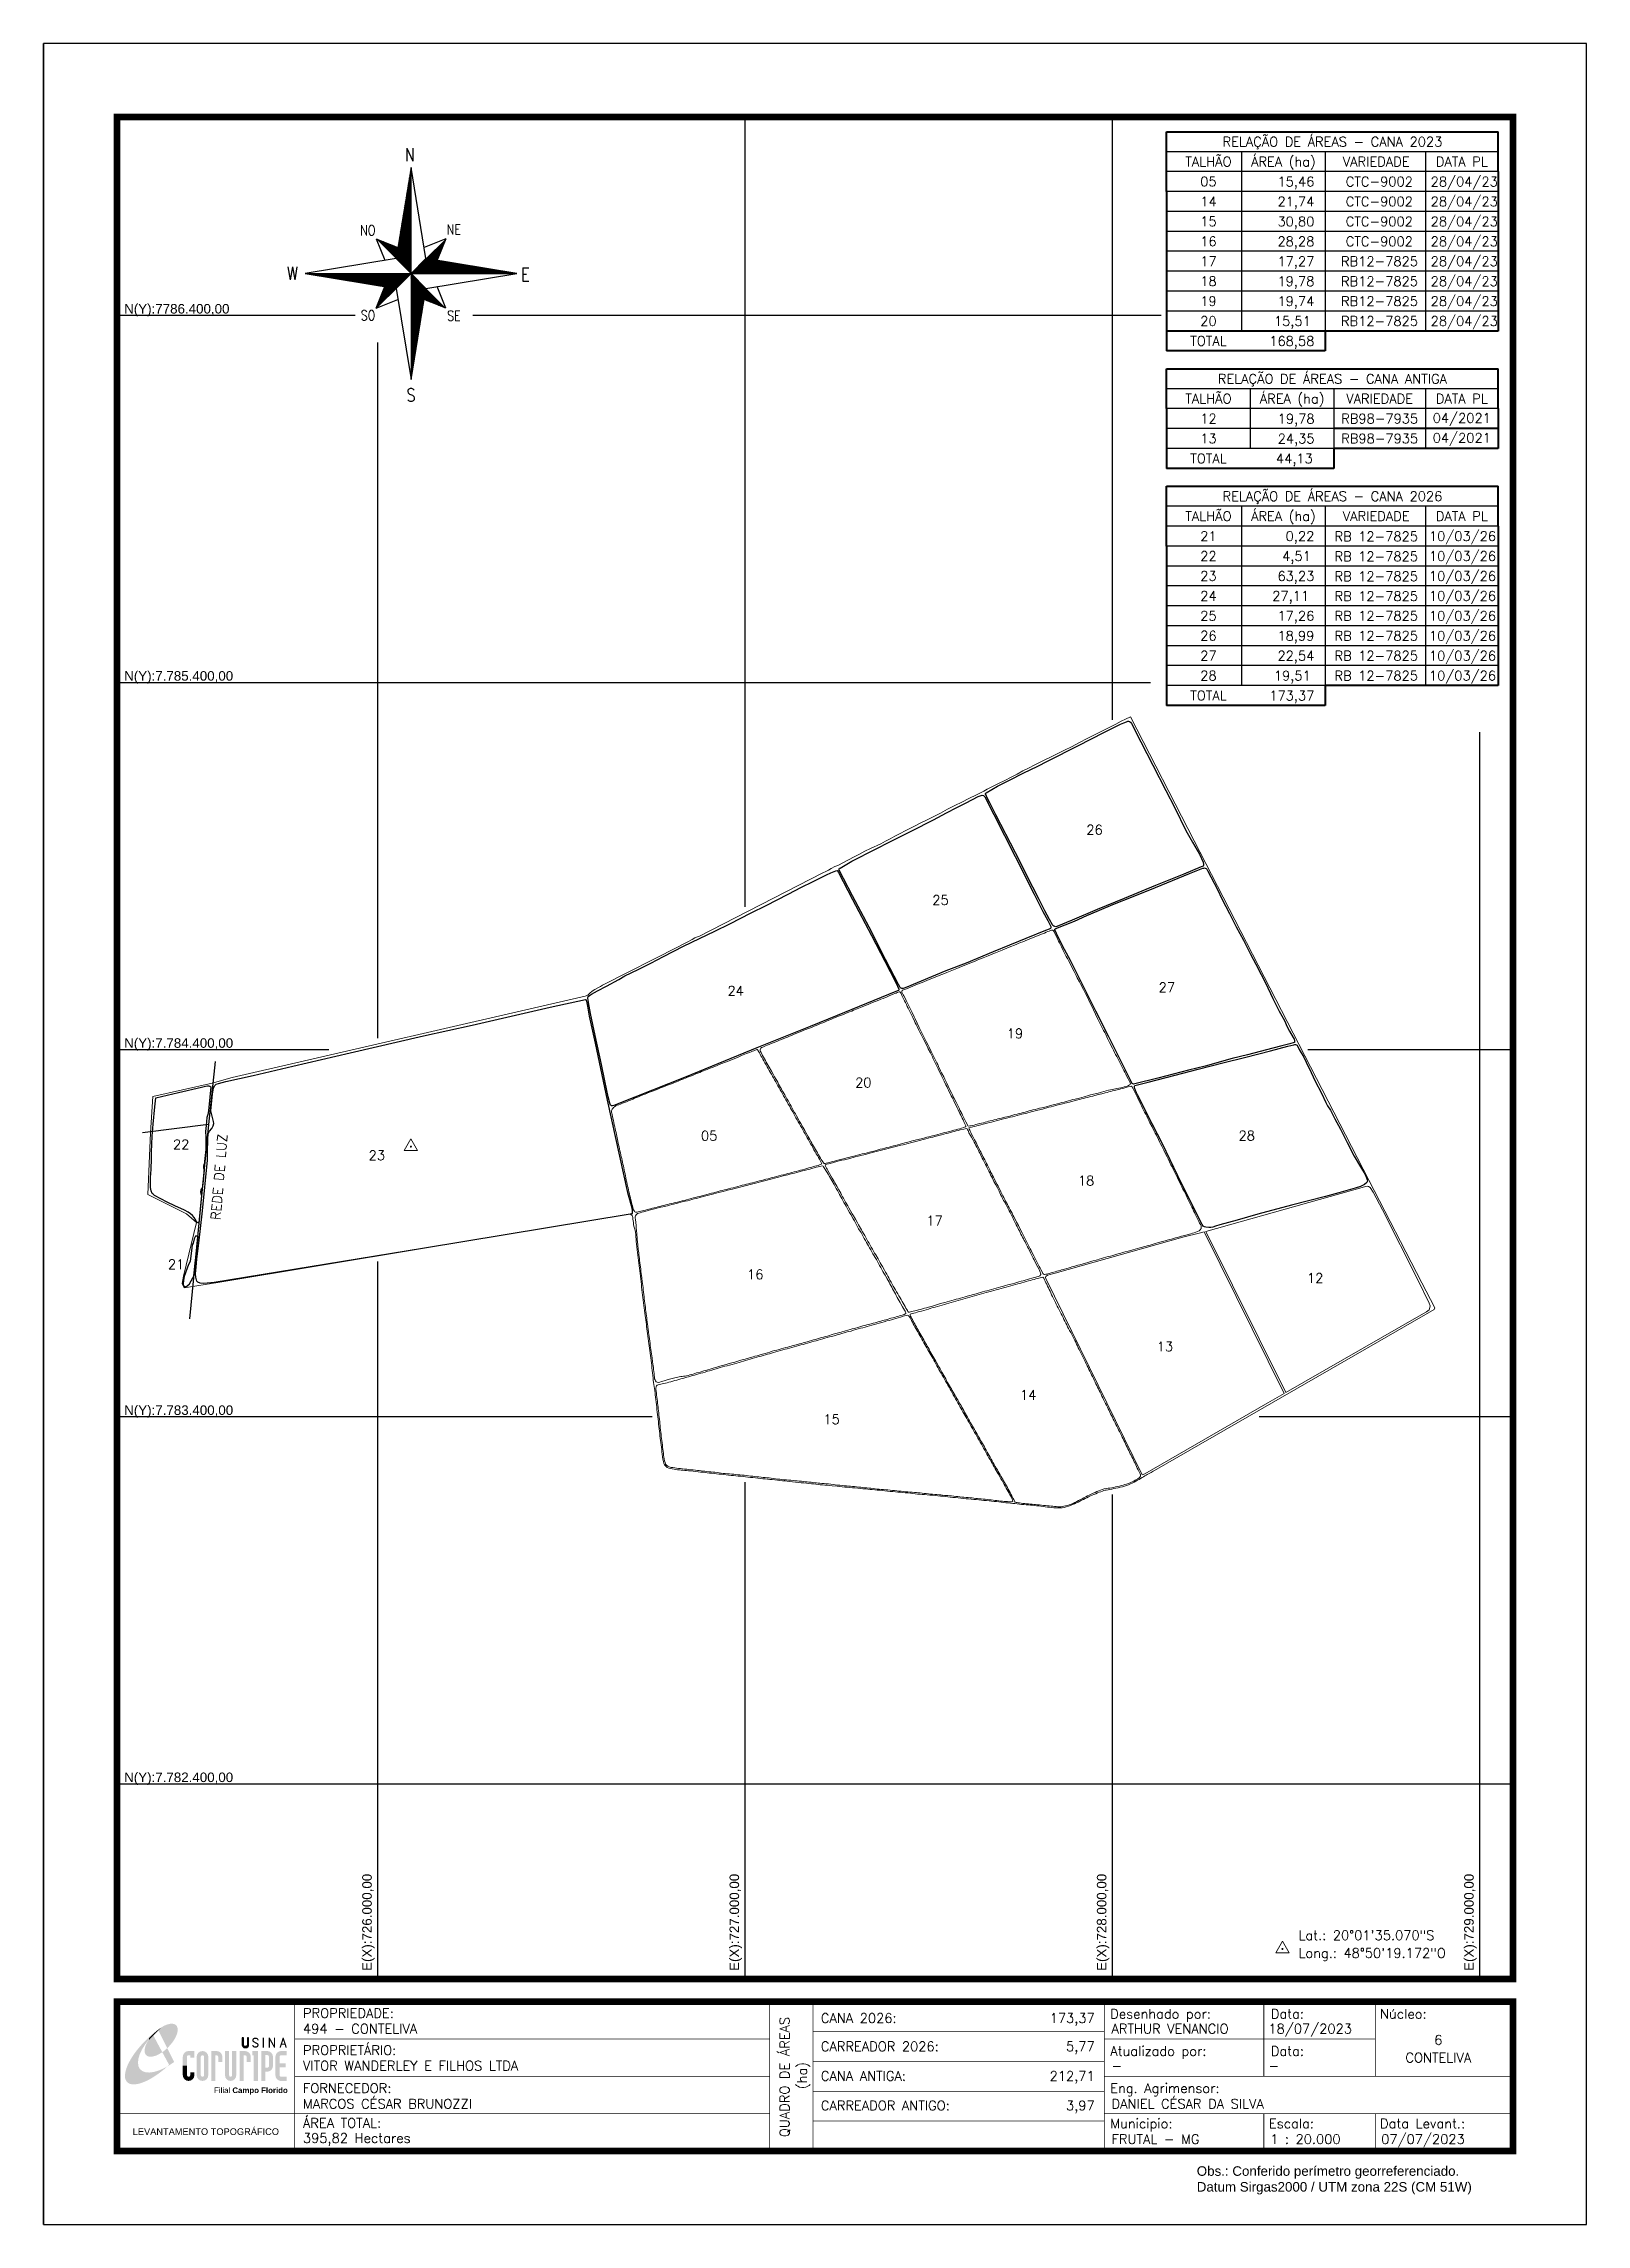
# Model space of a CAD drawing. Header units: millimetres. Extents: x 725091 to 729291, y 7781200 to 7787140.
import ezdxf
from ezdxf.enums import TextEntityAlignment as Align

# ---------------------------------------------------------------- set-up
doc = ezdxf.new("R2010")
doc.units = ezdxf.units.MM
doc.linetypes.add('LIN0', pattern=[0])
for name, color, linetype, lineweight in [('0114000494', 1, 'Continuous', 0), ('0114000494005', 5, 'Continuous', 0), ('0114000494012', 5, 'Continuous', 0), ('0114000494013', 5, 'Continuous', 0), ('0114000494014', 5, 'Continuous', 0), ('0114000494015', 5, 'Continuous', 0), ('0114000494016', 5, 'Continuous', 0), ('0114000494017', 5, 'Continuous', 0), ('0114000494018', 5, 'Continuous', 0), ('0114000494019', 5, 'Continuous', 0), ('0114000494020', 5, 'Continuous', 0)]:
    doc.layers.add(name, color=color, linetype=linetype, lineweight=lineweight)
for name, color, linetype in [('0114000494021', 5, 'Continuous'), ('0114000494022', 5, 'Continuous'), ('0114000494023', 5, 'Continuous'), ('0114000494024', 5, 'Continuous'), ('0114000494025', 5, 'Continuous'), ('0114000494026', 5, 'Continuous'), ('0114000494027', 5, 'Continuous'), ('0114000494028', 5, 'Continuous'), ('MALHA', 8, 'Continuous'), ('MARGEM', 5, 'Continuous'), ('QUADRO_DE_AREAS_CANA_2026', 7, 'Continuous'), ('QUADRO_DE_AREAS_CANA_ANTIGA', 7, 'Continuous'), ('REDE_DE_LUZ', 6, 'Continuous'), ('SETA_NORTE', 3, 'Continuous'), ('TEXTO', 7, 'Continuous')]:
    doc.layers.add(name, color=color, linetype=linetype)
doc.styles.add('ARIAL', font='arial.ttf')
doc.styles.add('marcelo', font='arial.ttf')
doc.styles.add('ROMANS', font='romans')
doc.styles.add('Simplex', font='simplex.shx')
doc.styles.get("Standard").update_dxf_attribs({"font": 'arial.ttf'})

msp = doc.modelspace()

# ---------------------------------------------------------------- texts
at = {"layer": 'MALHA'}
for s, p in [('N(Y):7786.400,00', (725310.6, 7786396.8, 572.7)), ('N(Y):7.785.400,00', (725310.6, 7785396.8, 572.7)), ('N(Y):7.784.400,00', (725310.6, 7784396.8, 572.7)), ('N(Y):7.783.400,00', (725310.6, 7783396.8, 572.7)), ('N(Y):7.782.400,00', (725310.6, 7782396.8, 572.7))]:
    msp.add_text(s, height=26, dxfattribs=at).set_placement(p, align=Align.BOTTOM_LEFT)
for s, p in [('E(X):726.000,00', (725992.5, 7781890.3, 572.7)), ('E(X):727.000,00', (726992.5, 7781890.3, 572.7)), ('E(X):728.000,00', (727992.5, 7781890.3, 572.7)), ('E(X):729.000,00', (728992.5, 7781890.3, 572.7))]:
    msp.add_text(s, height=26, rotation=90, dxfattribs=at).set_placement(p, align=Align.BOTTOM_LEFT)
at = {"layer": 'MARGEM', "color": 7, "linetype": 'Continuous', "lineweight": 9}
for s, style, p in [('PROPRIEDADE:', 'Simplex', (725797.4, 7781788.2, 572.7)), ('Desenhado por:', 'Simplex', (727995.2, 7781786.2, 572.7)), ('Data:', 'Simplex', (728432.4, 7781786.2, 572.7)), ('Núcleo:', 'Simplex', (728729.5, 7781786.2, 572.7)), ('PROPRIETÁRIO:', 'Simplex', (725797.4, 7781687.4, 572.7)), ('Atualizado por:', 'Simplex', (727995.2, 7781685, 572.7)), ('Data:', 'Simplex', (728432.4, 7781685, 572.7)), ('FORNECEDOR:', 'Simplex', (725797.4, 7781583.7, 572.7)), ('Eng. Agrimensor:', 'Simplex', (727995.2, 7781583.7, 572.7)), ('ÁREA TOTAL:', 'Simplex', (725797.4, 7781489, 572.7)), ('Municipio:', 'Simplex', (727995.2, 7781487.5, 572.7)), ('Escala:', 'Simplex', (728427.3, 7781487.5, 572.7)), ('Data Levant.:', 'Simplex', (728729.5, 7781487.5, 572.7)), ('Obs.: Conferido perímetro georreferenciado.', 'marcelo', (728230.7, 7781358.1, 572.7)), ('Datum Sirgas2000 / UTM zona 22S (CM 51W)', 'marcelo', (728230.7, 7781315.1, 572.7))]:
    msp.add_text(s, height=26, dxfattribs=dict(at, style=style)).set_placement(p, align=Align.TOP_LEFT)
at = {"layer": 'MARGEM', "color": 7, "linetype": 'Continuous', "style": 'Simplex'}
for s, p in [('QUADRO DE ÁREAS', (727108.7, 7781601.2, 572.7)), ('(ha)', (727156.2, 7781605.2, 572.7))]:
    msp.add_text(s, height=26, rotation=90, dxfattribs=at).set_placement(p, align=Align.MIDDLE_CENTER)
for s, p in [('CANA 2026:', (727207.3, 7781774.7, 572.7)), ('494 - CONTELIVA', (725797.4, 7781745.8, 572.7)), ('CARREADOR 2026:', (727207.3, 7781697.7, 572.7)), ('ARTHUR VENANCIO', (727998.6, 7781745.8, 572.7)), ('18/07/2023', (728425.9, 7781745.8, 572.7)), ('VITOR WANDERLEY E FILHOS LTDA', (725797.4, 7781645, 572.7)), ('CANA ANTIGA:', (727207.3, 7781617.1, 572.7)), ('-', (727998.6, 7781645, 572.7)), ('-', (728425.9, 7781645, 572.7)), ('MARCOS CÉSAR BRUNOZZI', (725797.4, 7781541.3, 572.7)), ('CARREADOR ANTIGO:', (727207.3, 7781536.6, 572.7)), ('DANIEL CÉSAR DA SILVA', (727998.6, 7781541.3, 572.7)), ('395,82 Hectares', (725797.4, 7781448, 572.7)), ('FRUTAL - MG', (727998.6, 7781445.1, 572.7)), ('1 : 20.000', (728430.6, 7781445.1, 572.7)), ('07/07/2023', (728732.8, 7781445.1, 572.7))]:
    msp.add_text(s, height=26, dxfattribs=at).set_placement(p, align=Align.TOP_LEFT)
for s, p in [('173,37', (727952.8, 7781774.7, 572.7)), ('5,77', (727952.8, 7781697.7, 572.7)), ('212,71', (727952.8, 7781617.1, 572.7)), ('3,97', (727952.8, 7781536.6, 572.7))]:
    msp.add_text(s, height=26, dxfattribs=at).set_placement(p, align=Align.TOP_RIGHT)
for s, p in [('6', (728888.4, 7781702.1, 572.7)), ('CONTELIVA', (728888.4, 7781654.1, 572.7))]:
    msp.add_text(s, height=26, dxfattribs=at).set_placement(p, align=Align.MIDDLE_CENTER)
at = {"layer": 'MARGEM', "color": 7, "linetype": 'ByBlock'}
msp.add_text('LEVANTAMENTO TOPOGRÁFICO', height=18, dxfattribs=at).set_placement((725533, 7781452.5, 572.7), align=Align.MIDDLE_CENTER)
at = {"layer": 'QUADRO_DE_AREAS_CANA_2026', "linetype": 'Continuous', "style": 'Simplex'}
for s, p in [('RELAÇÃO DE ÁREAS - CANA 2026', (728600, 7785906.9, 572.7)), ('TALHÃO', (728262.5, 7785852.6, 572.7)), ('ÁREA (ha)', (728466.5, 7785852.6, 572.7)), ('VARIEDADE', (728719.2, 7785852.6, 572.7)), ('DATA PL', (728952.2, 7785852.6, 572.7)), ('21', (728262.5, 7785798.3, 572.7)), ('22', (728262.5, 7785744.1, 572.7)), ('23', (728262.5, 7785689.8, 572.7)), ('24', (728262.5, 7785635.5, 572.7)), ('25', (728262.5, 7785581.2, 572.7)), ('26', (728262.5, 7785526.9, 572.7)), ('27', (728262.5, 7785472.6, 572.7)), ('28', (728262.5, 7785418.4, 572.7)), ('TOTAL', (728262.5, 7785364.1, 572.7))]:
    msp.add_text(s, height=26, dxfattribs=at).set_placement(p, align=Align.MIDDLE_CENTER)
for s, p in [('0,22', (728550.8, 7785785.2, 572.7)), ('RB 12-7825', (728832.9, 7785784.5, 572.7)), ('10/03/26', (729045.5, 7785785.2, 572.7)), ('4,51', (728541.1, 7785730.9, 572.7)), ('RB 12-7825', (728832.9, 7785730.2, 572.7)), ('10/03/26', (729045.5, 7785730.9, 572.7)), ('63,23', (728550.8, 7785676.6, 572.7)), ('RB 12-7825', (728832.9, 7785675.9, 572.7)), ('10/03/26', (729045.5, 7785676.6, 572.7)), ('27,11', (728536.5, 7785622.4, 572.7)), ('RB 12-7825', (728832.9, 7785621.7, 572.7)), ('10/03/26', (729045.5, 7785622.4, 572.7)), ('17,26', (728550.8, 7785568.1, 572.7)), ('RB 12-7825', (728832.9, 7785568.1, 572.7)), ('10/03/26', (729045.5, 7785568.1, 572.7)), ('18,99', (728550.8, 7785513.8, 572.7)), ('RB 12-7825', (728832.9, 7785513.8, 572.7)), ('10/03/26', (729045.5, 7785513.8, 572.7)), ('22,54', (728550.8, 7785459.5, 572.7)), ('RB 12-7825', (728832.9, 7785459.5, 572.7)), ('10/03/26', (729045.5, 7785459.5, 572.7)), ('19,51', (728541, 7785405.2, 572.7)), ('RB 12-7825', (728832.9, 7785405.2, 572.7)), ('10/03/26', (729045.5, 7785405.2, 572.7)), ('173,37', (728550.8, 7785350.9, 572.7))]:
    msp.add_text(s, height=26, dxfattribs=at).set_placement(p, align=Align.RIGHT)
at = {"layer": 'QUADRO_DE_AREAS_CANA_ANTIGA', "linetype": 'Continuous', "style": 'Simplex'}
for s, p in [('RELAÇÃO DE ÁREAS - CANA 2023', (728600, 7786872.7, 572.7)), ('TALHÃO', (728262.5, 7786818.4, 572.7)), ('ÁREA (ha)', (728466.5, 7786818.4, 572.7)), ('VARIEDADE', (728719.2, 7786818.4, 572.7)), ('DATA PL', (728952.2, 7786818.4, 572.7)), ('05', (728262.5, 7786764.1, 572.7)), ('14', (728262.5, 7786709.8, 572.7)), ('15', (728262.5, 7786655.6, 572.7)), ('16', (728262.5, 7786601.3, 572.7)), ('17', (728262.5, 7786547, 572.7)), ('18', (728262.5, 7786492.7, 572.7)), ('19', (728262.5, 7786438.4, 572.7)), ('20', (728262.5, 7786384.1, 572.7)), ('TOTAL', (728262.5, 7786329.9, 572.7)), ('RELAÇÃO DE ÁREAS - CANA ANTIGA', (728600, 7786226.9, 572.7)), ('TALHÃO', (728262.5, 7786172.7, 572.7)), ('ÁREA (ha)', (728490.2, 7786172.7, 572.7)), ('VARIEDADE', (728728.6, 7786172.7, 572.7)), ('DATA PL', (728952.2, 7786172.7, 572.7)), ('12', (728262.5, 7786118.4, 572.7)), ('RB98-7935', (728728.6, 7786118.4, 572.7)), ('04/2021', (728952.2, 7786120.1, 572.7)), ('13', (728262.5, 7786064.1, 572.7)), ('RB98-7935', (728728.6, 7786064.1, 572.7)), ('04/2021', (728952.2, 7786065.9, 572.7)), ('TOTAL', (728262.5, 7786009.8, 572.7))]:
    msp.add_text(s, height=26, dxfattribs=at).set_placement(p, align=Align.MIDDLE_CENTER)
for s, p in [('15,46', (728550.8, 7786751, 572.7)), ('CTC-9002', (728819.1, 7786751, 572.7)), ('28/04/23', (729050.3, 7786751, 572.7)), ('21,74', (728550.8, 7786696.7, 572.7)), ('CTC-9002', (728819.1, 7786696.7, 572.7)), ('28/04/23', (729050.3, 7786696.7, 572.7)), ('30,80', (728550.8, 7786642.4, 572.7)), ('CTC-9002', (728819.1, 7786642.4, 572.7)), ('28/04/23', (729050.3, 7786642.4, 572.7)), ('28,28', (728550.8, 7786588.1, 572.7)), ('CTC-9002', (728819.1, 7786588.1, 572.7)), ('28/04/23', (729050.3, 7786588.1, 572.7)), ('17,27', (728550.8, 7786533.9, 572.7)), ('RB12-7825', (728832.9, 7786533.9, 572.7)), ('28/04/23', (729050.3, 7786533.9, 572.7)), ('28/04/23', (729050.3, 7786479.6, 572.7)), ('19,78', (728550.8, 7786479.6, 572.7)), ('19,74', (728550.8, 7786425.3, 572.7)), ('RB12-7825', (728832.9, 7786479.6, 572.7)), ('RB12-7825', (728832.9, 7786425.3, 572.7)), ('28/04/23', (729050.3, 7786425.3, 572.7)), ('15,51', (728541, 7786371, 572.7)), ('RB12-7825', (728832.9, 7786371, 572.7)), ('28/04/23', (729050.3, 7786371, 572.7)), ('168,58', (728550.8, 7786316.7, 572.7)), ('19,78', (728551.4, 7786105.2, 572.7)), ('24,35', (728551.4, 7786051, 572.7)), ('44,13', (728546.5, 7785996.7, 572.7))]:
    msp.add_text(s, height=26, dxfattribs=at).set_placement(p, align=Align.RIGHT)
at = {"layer": 'REDE_DE_LUZ', "linetype": 'Continuous', "style": 'Simplex'}
msp.add_text('REDE DE LUZ', height=26, rotation=85.25716, dxfattribs=at).set_placement((725572.2, 7783934.7))
at = {"layer": 'TEXTO', "linetype": 'Continuous', "style": 'Simplex'}
for s, p in [('26', (727930.1, 7784985.5)), ('25', (727510.7, 7784794.1)), ('24', (726953.1, 7784546.7)), ('27', (728126.9, 7784556.1)), ('19', (727713.4, 7784430.8, 593.2)), ('20', (727300.7, 7784296.9, 583.8)), ('22', (725443.4, 7784128.3)), ('05', (726880.9, 7784152.2, 572.7)), ('28', (728344.4, 7784152.5)), ('23', (725976.1, 7784098.7)), ('18', (727907.1, 7784029.9, 595.3)), ('17', (727494.9, 7783920.9, 579.4)), ('21', (725429.7, 7783802.1)), ('16', (727006.6, 7783774.5, 571.7)), ('12', (728530.8, 7783764.4)), ('13', (728121.7, 7783578.1)), ('14', (727749.5, 7783446.1, 563.3)), ('15', (727214.4, 7783379.9, 570.4))]:
    msp.add_text(s, height=26, dxfattribs=at).set_placement(p)
at = {"layer": 'TEXTO', "linetype": 'ByBlock', "style": 'Simplex'}
for s, p in [('Lat.: 20°01\'35.070"S', (728507.6, 7781974.2, 1886.2)), ('Long.: 48°50\'19.172"O', (728507.6, 7781925.9, 1886.2))]:
    msp.add_text(s, height=26, dxfattribs=at).set_placement(p)

# ---------------------------------------------------------------- blocks, each defined once
blk = doc.blocks.new('A$C309442C0')
at = {"layer": 'SETA_NORTE', "linetype": 'Continuous'}
h = blk.add_hatch(dxfattribs=at)
h.set_pattern_fill('ANSI31', color=256, scale=0.1375, angle=-90, style=0)
h.set_pattern_definition([(315, (-215853.3434, 13873.16845), (0.3086963042, 0.3086963042), [])])
h.paths.add_polyline_path([(73.5, 97.4), (74.7, 104.9), (60, 110.8)])
h = blk.add_hatch(dxfattribs=at)
h.set_pattern_fill('ANSI31', color=256, scale=0.1375, angle=180, style=0)
h.set_pattern_definition([(225, (13869.59828, 216024.21475), (0.3086963042, -0.3086963042), [])])
h.paths.add_polyline_path([(93.8, 97.4), (101.4, 96.2), (107.3, 110.8)])
h = blk.add_hatch(dxfattribs=at)
h.set_pattern_fill('ANSI31', color=256, scale=0.1375, style=0)
h.set_pattern_definition([(45, (-13702.2971, -215849.77324), (-0.3086963042, 0.3086963042), [])])
h.paths.add_polyline_path([(73.5, 77), (65.9, 78.3), (60, 63.6)])
h = blk.add_hatch(dxfattribs=at)
h.set_pattern_fill('ANSI31', color=256, scale=0.1375, angle=90, style=0)
h.set_pattern_definition([(135, (216020.6446, -13698.72693), (-0.3086963042, -0.3086963042), [])])
h.paths.add_polyline_path([(93.8, 77), (92.6, 69.5), (107.3, 63.6)])
for p, q in [((81.6, 146.8), (83.7, 148.9)), ((81.7, 147.6), (83.7, 149.5)), ((81.8, 148.3), (83.7, 150.1)), ((82, 149.1), (83.7, 150.8)), ((82.1, 149.9), (83.7, 151.4)), ((82.2, 150.6), (83.7, 152.1)), ((82.3, 151.4), (83.7, 152.7)), ((82.5, 152.2), (83.7, 153.3)), ((82.6, 152.9), (83.7, 154)), ((82.7, 153.7), (83.7, 154.6)), ((82.9, 154.4), (83.7, 155.2)), ((83, 155.2), (83.7, 155.9)), ((83.1, 156), (83.7, 156.5)), ((83.2, 156.7), (83.7, 157.2)), ((83.4, 157.5), (83.7, 157.8)), ((83.5, 158.3), (83.7, 158.4)), ((83.6, 159), (83.7, 159.1)), ((78.7, 129.3), (83.7, 134.2)), ((78.8, 130), (83.7, 134.9)), ((79, 130.8), (83.7, 135.5)), ((79.1, 131.6), (83.7, 136.1)), ((79.2, 132.3), (83.7, 136.8)), ((79.3, 133.1), (83.7, 137.4)), ((79.5, 133.8), (83.7, 138)), ((79.6, 134.6), (83.7, 138.7)), ((79.7, 135.4), (83.7, 139.3)), ((79.8, 136.1), (83.7, 140)), ((80, 136.9), (83.7, 140.6)), ((80.1, 137.7), (83.7, 141.2)), ((80.2, 138.4), (83.7, 141.9)), ((80.3, 139.2), (83.7, 142.5)), ((80.5, 139.9), (83.7, 143.1)), ((80.6, 140.7), (83.7, 143.8)), ((80.7, 141.5), (83.7, 144.4)), ((80.8, 142.2), (83.7, 145)), ((81, 143), (83.7, 145.7)), ((81.1, 143.8), (83.7, 146.3)), ((81.2, 144.5), (83.7, 147)), ((81.3, 145.3), (83.7, 147.6)), ((81.5, 146.1), (83.7, 148.2)), ((75.7, 111), (83.7, 118.9)), ((75.8, 111.7), (83.7, 119.6)), ((75.9, 112.5), (83.7, 120.2)), ((76.1, 113.3), (83.7, 120.8)), ((76.2, 114), (83.7, 121.5)), ((76.3, 114.8), (83.7, 122.1)), ((76.4, 115.5), (83.7, 122.8)), ((76.6, 116.3), (83.7, 123.4)), ((76.7, 117.1), (83.7, 124)), ((76.8, 117.8), (83.7, 124.7)), ((76.9, 118.6), (83.7, 125.3)), ((77.1, 119.4), (83.7, 125.9)), ((77.2, 120.1), (83.7, 126.6)), ((77.3, 120.9), (83.7, 127.2)), ((77.4, 121.6), (83.7, 127.8)), ((77.6, 122.4), (83.7, 128.5)), ((77.7, 123.2), (83.7, 129.1)), ((77.8, 123.9), (83.7, 129.8)), ((78, 124.7), (83.7, 130.4)), ((78.1, 125.5), (83.7, 131)), ((78.2, 126.2), (83.7, 131.7)), ((78.3, 127), (83.7, 132.3)), ((78.5, 127.7), (83.7, 132.9)), ((78.6, 128.5), (83.7, 133.6)), ((60, 110.8), (74.7, 104.9)), ((60, 110.8), (65.9, 96.2)), ((73.5, 97.3), (83.7, 107.5)), ((73.6, 98), (83.7, 108.1)), ((73.7, 98.8), (83.7, 108.7)), ((73.8, 99.5), (83.7, 109.4)), ((73.8, 97), (83.7, 106.8)), ((73.9, 100.3), (83.7, 110)), ((74.1, 101.1), (83.7, 110.6)), ((74.2, 101.8), (83.7, 111.3)), ((74.2, 96.7), (83.7, 106.2)), ((74.3, 102.6), (83.7, 111.9)), ((74.4, 103.3), (83.7, 112.6)), ((74.5, 96.4), (83.7, 105.6)), ((74.6, 104.1), (83.7, 113.2)), ((74.7, 104.9), (83.7, 113.8)), ((74.8, 105.6), (83.7, 114.5)), ((74.8, 96.1), (83.7, 104.9)), ((74.9, 106.4), (83.7, 115.1)), ((75.1, 107.2), (83.7, 115.7)), ((75.1, 95.7), (83.7, 104.3)), ((75.2, 107.9), (83.7, 116.4)), ((75.3, 108.7), (83.7, 117)), ((75.4, 109.4), (83.7, 117.7)), ((75.6, 110.2), (83.7, 118.3)), ((107.3, 110.8), (92.6, 104.9)), ((107.3, 110.8), (101.4, 96.2)), ((75.4, 95.4), (83.7, 103.6)), ((75.8, 95.1), (83.7, 103)), ((76.1, 94.8), (83.7, 102.4)), ((76.4, 94.5), (83.7, 101.7)), ((76.7, 94.2), (83.7, 101.1)), ((77, 93.8), (83.7, 100.5)), ((77.4, 93.5), (83.7, 99.8)), ((77.7, 93.2), (83.7, 99.2)), ((78, 92.9), (83.7, 98.5)), ((78.3, 92.6), (83.7, 97.9)), ((78.6, 92.2), (83.7, 97.3)), ((78.9, 91.9), (83.7, 96.6)), ((79.3, 91.6), (83.7, 96)), ((79.6, 91.3), (83.7, 95.4)), ((79.9, 91), (83.7, 94.7)), ((80.2, 90.7), (83.7, 94.1)), ((80.5, 90.3), (83.7, 93.4)), ((80.9, 90), (83.7, 92.8)), ((81.2, 89.7), (83.7, 92.2)), ((81.5, 89.4), (83.7, 91.5)), ((81.8, 89.1), (83.7, 90.9)), ((82.1, 88.7), (83.7, 90.3)), ((82.4, 88.4), (83.7, 89.6)), ((83.8, 87.2), (94, 97.4)), ((84.4, 87.2), (94.5, 97.3)), ((85.1, 87.2), (95.1, 97.2)), ((85.7, 87.2), (95.6, 97.1)), ((86.3, 87.2), (96.2, 97)), ((87, 87.2), (96.7, 96.9)), ((87.6, 87.2), (97.2, 96.9)), ((88.3, 87.2), (97.8, 96.8)), ((88.9, 87.2), (98.3, 96.7)), ((89.5, 87.2), (98.9, 96.6)), ((90.2, 87.2), (99.4, 96.5)), ((90.8, 87.2), (100, 96.4)), ((91.4, 87.2), (100.5, 96.3)), ((92.1, 87.2), (101.1, 96.2)), ((92.7, 87.2), (101.6, 96.1)), ((93.4, 87.2), (102.2, 96)), ((94, 87.2), (102.7, 96)), ((94.6, 87.2), (103.3, 95.9)), ((95.3, 87.2), (103.8, 95.8)), ((95.9, 87.2), (104.4, 95.7)), ((96.5, 87.2), (104.9, 95.6)), ((97.2, 87.2), (105.5, 95.5)), ((97.8, 87.2), (106, 95.4)), ((98.4, 87.2), (106.5, 95.3)), ((99.1, 87.2), (107.1, 95.2)), ((99.7, 87.2), (107.6, 95.1)), ((100.4, 87.2), (108.2, 95.1)), ((101, 87.2), (108.7, 95)), ((101.6, 87.2), (109.3, 94.9)), ((102.3, 87.2), (109.8, 94.8)), ((102.9, 87.2), (110.4, 94.7)), ((103.5, 87.2), (110.9, 94.6)), ((104.2, 87.2), (111.5, 94.5)), ((104.8, 87.2), (112, 94.4)), ((105.5, 87.2), (112.6, 94.3)), ((106.1, 87.2), (113.1, 94.2)), ((106.7, 87.2), (113.7, 94.1)), ((107.4, 87.2), (114.2, 94.1)), ((108, 87.2), (114.8, 94)), ((108.6, 87.2), (115.3, 93.9)), ((109.3, 87.2), (115.8, 93.8)), ((109.9, 87.2), (116.4, 93.7)), ((110.6, 87.2), (116.9, 93.6)), ((111.2, 87.2), (117.5, 93.5)), ((111.8, 87.2), (118, 93.4)), ((112.5, 87.2), (118.6, 93.3)), ((113.1, 87.2), (119.1, 93.2)), ((113.7, 87.2), (119.7, 93.2)), ((114.4, 87.2), (120.2, 93.1)), ((115, 87.2), (120.8, 93)), ((115.6, 87.2), (121.3, 92.9)), ((116.3, 87.2), (121.9, 92.8)), ((116.9, 87.2), (122.4, 92.7)), ((117.6, 87.2), (123, 92.6)), ((118.2, 87.2), (123.5, 92.5)), ((118.8, 87.2), (124, 92.4)), ((119.5, 87.2), (124.6, 92.3)), ((120.1, 87.2), (125.1, 92.3)), ((120.7, 87.2), (125.7, 92.2)), ((121.4, 87.2), (126.2, 92.1)), ((122, 87.2), (126.8, 92)), ((122.7, 87.2), (127.3, 91.9)), ((123.3, 87.2), (127.9, 91.8)), ((123.9, 87.2), (128.4, 91.7)), ((124.6, 87.2), (129, 91.6)), ((125.2, 87.2), (129.5, 91.5)), ((125.8, 87.2), (130.1, 91.4)), ((126.5, 87.2), (130.6, 91.4)), ((127.1, 87.2), (131.2, 91.3)), ((127.8, 87.2), (131.7, 91.2)), ((128.4, 87.2), (132.3, 91.1)), ((129, 87.2), (132.8, 91)), ((129.7, 87.2), (133.3, 90.9)), ((130.3, 87.2), (133.9, 90.8)), ((130.9, 87.2), (134.4, 90.7)), ((131.6, 87.2), (135, 90.6)), ((132.2, 87.2), (135.5, 90.5)), ((132.8, 87.2), (136.1, 90.5)), ((133.5, 87.2), (136.6, 90.4)), ((134.1, 87.2), (137.2, 90.3)), ((134.8, 87.2), (137.7, 90.2)), ((135.4, 87.2), (138.3, 90.1)), ((136, 87.2), (138.8, 90)), ((136.7, 87.2), (139.4, 89.9)), ((137.3, 87.2), (139.9, 89.8)), ((137.9, 87.2), (140.5, 89.7)), ((138.6, 87.2), (141, 89.6)), ((139.2, 87.2), (141.6, 89.6)), ((139.9, 87.2), (142.1, 89.5)), ((140.5, 87.2), (142.6, 89.4)), ((141.1, 87.2), (143.2, 89.3)), ((141.8, 87.2), (143.7, 89.2)), ((142.4, 87.2), (144.3, 89.1)), ((11.8, 87.2), (11.8, 87.2)), ((12.3, 87.1), (12.4, 87.2)), ((12.9, 87), (13.1, 87.2)), ((13.4, 86.9), (13.7, 87.2)), ((14, 86.8), (14.4, 87.2)), ((14.5, 86.7), (15, 87.2)), ((15.1, 86.6), (15.6, 87.2)), ((15.6, 86.6), (16.3, 87.2)), ((16.2, 86.5), (16.9, 87.2)), ((16.7, 86.4), (17.5, 87.2)), ((17.2, 86.3), (18.2, 87.2)), ((17.8, 86.2), (18.8, 87.2)), ((18.3, 86.1), (19.5, 87.2)), ((18.9, 86), (20.1, 87.2)), ((19.4, 85.9), (20.7, 87.2)), ((20, 85.8), (21.4, 87.2)), ((20.5, 85.7), (22, 87.2)), ((21.1, 85.7), (22.6, 87.2)), ((21.6, 85.6), (23.3, 87.2)), ((22.2, 85.5), (23.9, 87.2)), ((22.7, 85.4), (24.6, 87.2)), ((23.3, 85.3), (25.2, 87.2)), ((23.8, 85.2), (25.8, 87.2)), ((24.4, 85.1), (26.5, 87.2)), ((24.9, 85), (27.1, 87.2)), ((25.5, 84.9), (27.7, 87.2)), ((26, 84.8), (28.4, 87.2)), ((26.5, 84.8), (29, 87.2)), ((27.1, 84.7), (29.6, 87.2)), ((27.6, 84.6), (30.3, 87.2)), ((28.2, 84.5), (30.9, 87.2)), ((28.7, 84.4), (31.6, 87.2)), ((29.3, 84.3), (32.2, 87.2)), ((29.8, 84.2), (32.8, 87.2)), ((30.4, 84.1), (33.5, 87.2)), ((30.9, 84), (34.1, 87.2)), ((31.5, 83.9), (34.7, 87.2)), ((32, 83.9), (35.4, 87.2)), ((32.6, 83.8), (36, 87.2)), ((33.1, 83.7), (36.7, 87.2)), ((33.7, 83.6), (37.3, 87.2)), ((34.2, 83.5), (37.9, 87.2)), ((34.7, 83.4), (38.6, 87.2)), ((35.3, 83.3), (39.2, 87.2)), ((35.8, 83.2), (39.8, 87.2)), ((36.4, 83.1), (40.5, 87.2)), ((36.9, 83), (41.1, 87.2)), ((37.5, 83), (41.8, 87.2)), ((38, 82.9), (42.4, 87.2)), ((38.6, 82.8), (43, 87.2)), ((39.1, 82.7), (43.7, 87.2)), ((39.7, 82.6), (44.3, 87.2)), ((40.2, 82.5), (44.9, 87.2)), ((40.8, 82.4), (45.6, 87.2)), ((41.3, 82.3), (46.2, 87.2)), ((41.9, 82.2), (46.8, 87.2)), ((42.4, 82.1), (47.5, 87.2)), ((43, 82.1), (48.1, 87.2)), ((43.5, 82), (48.8, 87.2)), ((44, 81.9), (49.4, 87.2)), ((44.6, 81.8), (50, 87.2)), ((45.1, 81.7), (50.7, 87.2)), ((45.7, 81.6), (51.3, 87.2)), ((46.2, 81.5), (51.9, 87.2)), ((46.8, 81.4), (52.6, 87.2)), ((47.3, 81.3), (53.2, 87.2)), ((47.9, 81.2), (53.9, 87.2)), ((48.4, 81.2), (54.5, 87.2)), ((49, 81.1), (55.1, 87.2)), ((49.5, 81), (55.8, 87.2)), ((50.1, 80.9), (56.4, 87.2)), ((50.6, 80.8), (57, 87.2)), ((51.2, 80.7), (57.7, 87.2)), ((51.7, 80.6), (58.3, 87.2)), ((52.3, 80.5), (59, 87.2)), ((52.8, 80.4), (59.6, 87.2)), ((53.3, 80.3), (60.2, 87.2)), ((53.9, 80.3), (60.9, 87.2)), ((54.4, 80.2), (61.5, 87.2)), ((55, 80.1), (62.1, 87.2)), ((55.5, 80), (62.8, 87.2)), ((56.1, 79.9), (63.4, 87.2)), ((56.6, 79.8), (64, 87.2)), ((57.2, 79.7), (64.7, 87.2)), ((57.7, 79.6), (65.3, 87.2)), ((58.3, 79.5), (66, 87.2)), ((58.8, 79.4), (66.6, 87.2)), ((59.4, 79.4), (67.2, 87.2)), ((59.9, 79.3), (67.9, 87.2)), ((83.7, 87.2), (60, 63.6)), ((60, 63.6), (65.9, 78.3)), ((60.5, 79.2), (68.5, 87.2)), ((61, 79.1), (69.1, 87.2)), ((61.5, 79), (69.8, 87.2)), ((62.1, 78.9), (70.4, 87.2)), ((62.6, 78.8), (71.1, 87.2)), ((63.2, 78.7), (71.7, 87.2)), ((63.7, 78.6), (72.3, 87.2)), ((64.3, 78.5), (73, 87.2)), ((64.8, 78.4), (73.6, 87.2)), ((65.4, 78.4), (74.2, 87.2)), ((65.9, 78.3), (74.9, 87.2)), ((66.5, 78.2), (75.5, 87.2)), ((67, 78.1), (76.2, 87.2)), ((67.6, 78), (76.8, 87.2)), ((68.1, 77.9), (77.4, 87.2)), ((68.7, 77.8), (78.1, 87.2)), ((69.2, 77.7), (78.7, 87.2)), ((69.8, 77.6), (79.3, 87.2)), ((70.3, 77.5), (80, 87.2)), ((70.8, 77.5), (80.6, 87.2)), ((71.4, 77.4), (81.2, 87.2)), ((71.9, 77.3), (81.9, 87.2)), ((72.5, 77.2), (82.5, 87.2)), ((73, 77.1), (83.2, 87.2)), ((82.8, 88.1), (83.7, 89)), ((83.1, 87.8), (83.7, 88.4)), ((83.4, 87.5), (83.7, 87.7)), ((83.7, 87.1), (83.7, 87.1)), ((83.7, 86.4), (84, 86.8)), ((83.7, 85.8), (84.4, 86.5)), ((83.7, 85.2), (84.7, 86.2)), ((83.7, 84.5), (85, 85.9)), ((83.7, 83.9), (85.3, 85.6)), ((83.7, 83.3), (85.6, 85.2)), ((83.7, 82.6), (86, 84.9)), ((83.7, 82), (86.3, 84.6)), ((83.7, 81.3), (86.6, 84.3)), ((83.7, 80.7), (86.9, 84)), ((83.7, 80.1), (87.2, 83.6)), ((83.7, 79.4), (87.5, 83.3)), ((83.7, 78.8), (87.9, 83)), ((83.7, 78.2), (88.2, 82.7)), ((83.7, 77.5), (88.5, 82.4)), ((83.7, 76.9), (88.8, 82.1)), ((83.7, 76.2), (89.1, 81.7)), ((83.7, 75.6), (89.5, 81.4)), ((83.7, 75), (89.8, 81.1)), ((83.7, 74.3), (90.1, 80.8)), ((83.7, 73.7), (90.4, 80.5)), ((83.7, 73.1), (90.7, 80.1)), ((83.7, 72.4), (91, 79.8)), ((83.7, 71.8), (91.4, 79.5)), ((83.7, 71.2), (91.7, 79.2)), ((83.7, 70.5), (92, 78.9)), ((83.7, 69.9), (92.3, 78.5)), ((83.7, 69.2), (92.6, 78.2)), ((83.7, 68.6), (93, 77.9)), ((83.7, 68), (93.3, 77.6)), ((83.7, 67.3), (93.6, 77.3)), ((83.7, 66.7), (93.8, 76.9)), ((83.7, 66.1), (93.7, 76.1)), ((83.7, 65.4), (93.6, 75.3)), ((83.7, 64.8), (93.4, 74.6)), ((107.3, 63.6), (101.4, 78.3)), ((143, 87.2), (144.8, 89)), ((143.7, 87.2), (145.4, 88.9)), ((144.3, 87.2), (145.9, 88.8)), ((144.9, 87.2), (146.5, 88.7)), ((145.6, 87.2), (147, 88.7)), ((146.2, 87.2), (147.6, 88.6)), ((146.9, 87.2), (148.1, 88.5)), ((147.5, 87.2), (148.7, 88.4)), ((148.1, 87.2), (149.2, 88.3)), ((148.8, 87.2), (149.8, 88.2)), ((149.4, 87.2), (150.3, 88.1)), ((150, 87.2), (150.8, 88)), ((150.7, 87.2), (151.4, 87.9)), ((151.3, 87.2), (151.9, 87.8)), ((152, 87.2), (152.5, 87.8)), ((152.6, 87.2), (153, 87.7)), ((153.2, 87.2), (153.6, 87.6)), ((153.9, 87.2), (154.1, 87.5)), ((154.5, 87.2), (154.7, 87.4)), ((155.1, 87.2), (155.2, 87.3)), ((60, 63.6), (74.7, 69.5)), ((83.7, 64.1), (93.3, 73.8)), ((83.7, 63.5), (93.2, 73)), ((83.7, 62.9), (93.1, 72.3)), ((83.7, 62.2), (92.9, 71.5)), ((83.7, 61.6), (92.8, 70.8)), ((83.7, 61), (92.7, 70)), ((83.7, 60.3), (92.6, 69.2)), ((83.7, 59.7), (92.4, 68.5)), ((83.7, 59), (92.3, 67.7)), ((83.7, 58.4), (92.2, 66.9)), ((83.7, 57.8), (92.1, 66.2)), ((83.7, 57.1), (91.9, 65.4)), ((83.7, 56.5), (91.8, 64.7)), ((83.7, 55.9), (91.7, 63.9)), ((83.7, 55.2), (91.6, 63.1)), ((83.7, 54.6), (91.4, 62.4)), ((83.7, 54), (91.3, 61.6)), ((83.7, 53.3), (91.2, 60.8)), ((83.7, 52.7), (91.1, 60.1)), ((107.3, 63.6), (92.6, 69.5)), ((83.7, 52), (90.9, 59.3)), ((83.7, 51.4), (90.8, 58.6)), ((83.7, 50.8), (90.7, 57.8)), ((83.7, 50.1), (90.5, 57)), ((83.7, 49.5), (90.4, 56.3)), ((83.7, 48.9), (90.3, 55.5)), ((83.7, 48.2), (90.2, 54.7)), ((83.7, 47.6), (90, 54)), ((83.7, 46.9), (89.9, 53.2)), ((83.7, 46.3), (89.8, 52.5)), ((83.7, 45.7), (89.7, 51.7)), ((83.7, 45), (89.5, 50.9)), ((83.7, 44.4), (89.4, 50.2)), ((83.7, 43.8), (89.3, 49.4)), ((83.7, 43.1), (89.2, 48.6)), ((83.7, 42.5), (89, 47.9)), ((83.7, 41.8), (88.9, 47.1)), ((83.7, 41.2), (88.8, 46.3)), ((83.7, 40.6), (88.7, 45.6)), ((83.7, 39.9), (88.5, 44.8)), ((83.7, 39.3), (88.4, 44.1)), ((83.7, 38.7), (88.3, 43.3)), ((83.7, 38), (88.2, 42.5)), ((83.7, 37.4), (88, 41.8)), ((83.7, 36.8), (87.9, 41)), ((83.7, 36.1), (87.8, 40.2)), ((83.7, 35.5), (87.7, 39.5)), ((83.7, 34.8), (87.5, 38.7)), ((83.7, 34.2), (87.4, 38)), ((83.7, 33.6), (87.3, 37.2)), ((83.7, 32.9), (87.2, 36.4)), ((83.7, 32.3), (87, 35.7)), ((83.7, 31.7), (86.9, 34.9)), ((83.7, 31), (86.8, 34.1)), ((83.7, 30.4), (86.7, 33.4)), ((83.7, 29.7), (86.5, 32.6)), ((83.7, 29.1), (86.4, 31.9)), ((83.7, 28.5), (86.3, 31.1)), ((83.7, 27.8), (86.2, 30.3)), ((83.7, 27.2), (86, 29.6)), ((83.7, 26.6), (85.9, 28.8)), ((83.7, 25.9), (85.8, 28)), ((83.7, 25.3), (85.6, 27.3)), ((83.7, 24.6), (85.5, 26.5)), ((83.7, 24), (85.4, 25.8)), ((83.7, 23.4), (85.3, 25)), ((83.7, 22.7), (85.1, 24.2)), ((83.7, 22.1), (85, 23.5)), ((83.7, 21.5), (84.9, 22.7)), ((83.7, 20.8), (84.8, 21.9)), ((83.7, 20.2), (84.6, 21.2)), ((83.7, 19.6), (84.5, 20.4)), ((83.7, 18.9), (84.4, 19.7)), ((83.7, 18.3), (84.3, 18.9)), ((83.7, 17.6), (84.1, 18.1)), ((83.7, 17), (84, 17.4)), ((83.7, 16.4), (83.9, 16.6)), ((83.7, 15.7), (83.8, 15.8))]:
    blk.add_line(p, q, dxfattribs=at)
blk.add_lwpolyline([(93.8, 77), (155.7, 87.2), (93.8, 97.4), (83.7, 159.3), (73.5, 97.4), (11.6, 87.2), (73.5, 77), (83.7, 15.1)], close=True, dxfattribs=at)
for points in [[(83.7, 87.2), (83.7, 159.3)], [(83.7, 87.2), (73.5, 97.4)], [(83.7, 87.2), (93.8, 97.4)], [(11.6, 87.2), (155.7, 87.2)], [(83.7, 87.2), (73.5, 77)], [(83.7, 87.2), (93.8, 77)], [(83.7, 87.2), (83.7, 15.1)]]:
    blk.add_lwpolyline(points, dxfattribs=at)
at = {"layer": 'SETA_NORTE', "color": 7, "lineweight": 30, "style": 'ROMANS', "width": 0.8}
for s, height, p in [('N ', 8.94, (79.5, 163.6)), ('NO', 6.88, (49.1, 113.2)), ('NE', 6.87, (108, 113.7)), ('W', 8.94, (-0.7, 82.9)), ('E', 8.94, (158.6, 82.1)), ('SO', 6.88, (49.5, 55.3)), ('SE', 6.87, (108.3, 55)), ('S', 8.94, (80.6, 0))]:
    blk.add_text(s, height=height, dxfattribs=at).set_placement(p)
blk = doc.blocks.new('A$C78F83FB3')
at = {"layer": 'MARGEM'}
h = blk.add_hatch(color=20, dxfattribs=at)
edge = h.paths.add_edge_path()
edge.add_ellipse((19.49, 23.77), major_axis=(-6.68, -6.67), ratio=0.469426, start_angle=292.73277, end_angle=601.25787)
edge.add_ellipse((22.83, 22.05), major_axis=(12.64, 11.29), ratio=0.457614, start_angle=79.90686, end_angle=107.91393)
edge = h.paths.add_edge_path()
edge.add_ellipse((18.28, 18.7), major_axis=(13.95, 13.59), ratio=0.386848, start_angle=63.96117, end_angle=264.59932)
edge.add_ellipse((22.83, 22.05), major_axis=(12.64, 11.29), ratio=0.457614, start_angle=107.91393, end_angle=245.11815, ccw=False)
edge.add_ellipse((19.49, 23.77), major_axis=(-6.68, -6.67), ratio=0.469426, start_angle=241.25787, end_angle=292.73277, ccw=False)
for color, points in [(20, [(15.46, 26.12), (14.17, 24.81), (14.06, 24.24), (14.39, 23.97), (14.67, 24.54), (19.47, 29.32), (18.48, 28.66), (17.31, 27.78)]), (7, [(58.42, 24.9), (57.9, 24.9), (57.9, 21.73, -0.414214), (57.15, 20.98), (56.84, 20.98, -0.414214), (56.09, 21.73), (56.09, 24.9), (55.57, 24.9), (55.57, 21.73, 0.414214), (56.84, 20.46), (57.15, 20.46, 0.414214), (58.42, 21.73)]), (7, [(61.7, 24.9), (61.23, 24.9, 0.396318), (60.04, 23.78), (60.04, 23.72, 0.151912), (60.39, 22.97), (60.46, 22.92), (62.18, 22), (62.85, 21.83, 0.12407), (62.51, 22.42), (60.75, 23.36, -0.13192), (60.56, 23.77, -0.385578), (61.23, 24.37), (61.7, 24.37, -0.414214), (62.37, 23.7), (62.89, 23.7, 0.414214)]), (7, [(62.37, 23.7), (62.89, 23.7, 0.414214), (61.7, 24.9), (61.23, 24.9, 0.396318), (60.04, 23.78), (60.04, 23.72, 0.151912), (60.39, 22.97), (60.46, 22.92), (62.18, 22), (62.18, 22, -0.131921), (62.37, 21.59, -0.385578), (61.7, 20.98), (61.23, 20.98, -0.414214), (60.56, 21.65), (60.04, 21.65, 0.414214), (61.23, 20.46), (61.7, 20.46, 0.402546), (62.89, 21.61, 0.165292), (62.51, 22.42), (60.75, 23.36, -0.13192), (60.56, 23.77, -0.385578), (61.23, 24.37), (61.7, 24.37, -0.414214)]), (7, [(30.97, 12.46), (29.13, 12.46), (29.13, 8.21, 1), (34.29, 8.21), (34.29, 9.41), (32.45, 9.41), (32.45, 8.21, -1), (30.97, 8.21)])]:
    blk.add_hatch(color=color, dxfattribs=at).paths.add_polyline_path(points)
h = blk.add_hatch(color=7, dxfattribs=at)
h.paths.add_polyline_path([(65.24, 24.9), (64.72, 24.9), (64.72, 20.46), (65.24, 20.46)])
h.paths.add_polyline_path([(67.38, 20.46), (67.9, 20.46), (67.9, 23.74), (69.74, 20.46), (70.23, 20.46), (70.23, 24.9), (69.71, 24.9), (69.71, 21.58), (67.85, 24.9), (67.38, 24.9)])
h.paths.add_polyline_path([(72.17, 20.46), (72.72, 20.46), (73.14, 21.73), (74.49, 21.73), (74.9, 20.46), (75.45, 20.46), (74, 24.9), (73.62, 24.9)])
h.paths.add_polyline_path([(73.81, 23.8), (74.32, 22.25), (73.31, 22.25)], flags=16)
h = blk.add_hatch(color=7, dxfattribs=at)
h.paths.add_polyline_path([(31.71, 18.93, 0.414214), (29.13, 16.35), (29.13, 12.46), (30.97, 12.46), (30.97, 16.35, -0.414214), (31.71, 17.09), (32.45, 17.09), (32.45, 16.02), (34.29, 16.02), (34.29, 18.93)])
h.paths.add_polyline_path([(44.15, 17.09, -0.414214), (44.89, 16.35), (44.89, 14.1), (46.72, 14.1), (46.72, 16.17, 0.433937), (44.15, 18.93), (41.77, 18.93), (41.77, 12.46), (43.61, 12.46), (43.61, 17.09)])
h.paths.add_polyline_path([(43.61, 12.46), (41.77, 12.46), (41.77, 5.62), (43.61, 5.62)])
h.paths.add_polyline_path([(47.92, 12.46), (49.75, 12.46), (49.75, 18.93), (47.92, 18.93)])
h.paths.add_polyline_path([(52.91, 18.93), (51.08, 18.93), (51.08, 12.46), (52.91, 12.46)])
h.paths.add_polyline_path([(51.08, 8.12, -1), (49.75, 8.12), (49.75, 12.46), (47.92, 12.46), (47.92, 8.12, 1), (52.91, 8.12), (52.91, 12.46), (51.08, 12.46)])
h.paths.add_polyline_path([(54.41, 12.46), (56.25, 12.46), (56.25, 17.09), (56.79, 17.09, -0.414214), (57.53, 16.35), (57.53, 14.1), (59.36, 14.1), (59.36, 16.17, 0.433937), (56.79, 18.93), (54.41, 18.93)])
h.paths.add_polyline_path([(56.25, 12.46), (54.41, 12.46), (54.41, 5.62), (56.25, 5.62)])
h.paths.add_polyline_path([(60.73, 12.46), (62.58, 12.46), (62.58, 18.93), (60.02, 18.93), (60.02, 17.08), (60.73, 17.08)])
h.paths.add_polyline_path([(62.58, 12.46), (60.73, 12.46), (60.73, 5.62), (62.58, 5.62)])
h.paths.add_polyline_path([(64.06, 12.46), (65.82, 12.46), (65.82, 17.17), (66.66, 17.17, -0.450417), (67.48, 16.25), (67.48, 12.46), (69.24, 12.46, 0.002307), (69.24, 12.48, 0.005282), (69.23, 12.54, -0.000938), (69.23, 12.53), (69.23, 16.17, 0.433937), (66.66, 18.93), (64.06, 18.93)])
h.paths.add_polyline_path([(64.06, 5.62), (65.82, 5.62), (65.82, 9.77), (66.66, 9.77, 0.426056), (69.24, 12.46), (67.48, 12.46), (67.48, 12.45, -0.450417), (66.66, 11.53), (65.82, 11.53), (65.82, 12.46), (64.06, 12.46)])
h.paths.add_polyline_path([(70.37, 12.46), (74.87, 12.46), (74.87, 13.44), (72.21, 13.44), (72.21, 16.35, -0.414214), (72.95, 17.09), (75.38, 17.09), (75.38, 18.93), (72.95, 18.93, 0.414214), (70.37, 16.35)])
h.paths.add_polyline_path([(72.21, 11.62), (74.87, 11.62), (74.87, 12.46), (70.37, 12.46), (70.37, 8.21, 0.414214), (72.95, 5.62), (75.38, 5.62), (75.38, 7.47), (72.95, 7.47, -0.414214), (72.21, 8.21)])
h = blk.add_hatch(color=7, dxfattribs=at)
h.paths.add_polyline_path([(35.29, 16.35), (35.29, 8.21, 1), (40.46, 8.21, 0.016978), (40.45, 8.38), (40.45, 16.17, 0.433937), (37.88, 18.93), (37.87, 18.93, 0.41391)])
h.paths.add_polyline_path([(38.62, 16.35), (38.62, 8.21, -1), (37.13, 8.21), (37.13, 16.35, -1)], flags=16)
at = {"layer": 'MARGEM', "color": 7}
blk.add_lwpolyline([(58.42, 24.9), (57.9, 24.9), (57.9, 21.73, -0.414214), (57.15, 20.98), (56.84, 20.98, -0.414214), (56.09, 21.73), (56.09, 24.9), (55.57, 24.9), (55.57, 21.73, 0.414214), (56.84, 20.46), (57.15, 20.46, 0.414214), (58.42, 21.73), (58.42, 24.9)], format="xyb", close=True, dxfattribs=at)
at = {"layer": 'MARGEM', "color": 252, "insert": (43.05, 2.72), "char_height": 2.5, "attachment_point": 1, "style": 'ARIAL'}
blk.add_mtext_dynamic_manual_height_columns('Filial {\\fArial|b1|i0|c0|p34;Campo Florido}', width=33.0271, gutter_width=2.46, heights=[2.95], dxfattribs=at)

# ---------------------------------------------------------------- linework, layer by layer
at = {"layer": '0114000494', "linetype": 'Continuous'}
msp.add_lwpolyline([(728115.9, 7783253.2), (728115.2, 7783253.2), (728113.7, 7783252.2), (728111.7, 7783251), (728109.2, 7783249.6), (728106.3, 7783248), (728103, 7783246.2), (728099.5, 7783244.2), (728095.9, 7783242.3), (728092.5, 7783240.3), (728089.1, 7783238.3), (728085.6, 7783236.3), (728081.9, 7783234.1), (728077.9, 7783231.7), (728073.7, 7783229.1), (728069.2, 7783226.5), (728064.6, 7783223.9), (728059.9, 7783221.3), (728055.1, 7783218.9), (728050.2, 7783216.6), (728045.1, 7783214.5), (728039.7, 7783212.5), (728034.1, 7783210.8), (728028.3, 7783209.1), (728022.4, 7783207.7), (728016.5, 7783206.4), (728010.6, 7783205.2), (728004.8, 7783204), (727999.2, 7783202.7), (727993.9, 7783201.5), (727989.2, 7783200.5), (727984.3, 7783199.5), (727980.9, 7783199.3), (727977.5, 7783198.4), (727973.9, 7783196.9), (727969.6, 7783195.3), (727965.1, 7783193.8), (727960.4, 7783192), (727955.5, 7783190.1), (727950.7, 7783188.1), (727945.9, 7783186.1), (727941, 7783183.9), (727936.1, 7783181.6), (727931.3, 7783179.2), (727926.7, 7783176.8), (727922, 7783174.4), (727917.3, 7783172), (727912.4, 7783169.6), (727907.6, 7783167.2), (727902.8, 7783164.8), (727897.8, 7783162.5), (727892.8, 7783160.2), (727887.4, 7783158.1), (727881.6, 7783156), (727875.4, 7783154.2), (727869.4, 7783152.7), (727864, 7783151.8), (727858.9, 7783151.4), (727853.5, 7783151.3), (727847.5, 7783151.6), (727841.5, 7783152), (727835.8, 7783152.5), (727830.1, 7783153.1), (727824.4, 7783153.8), (727818.3, 7783154.5), (727812.1, 7783155.2), (727806.1, 7783155.9), (727800.4, 7783156.6), (727794.8, 7783157.2), (727789.4, 7783157.8), (727783.9, 7783158.4), (727778.4, 7783158.9), (727772.6, 7783159.4), (727766.4, 7783160), (727760.1, 7783160.5), (727753.9, 7783161.1), (727747.8, 7783161.7), (727741.6, 7783162.3), (727735.8, 7783163), (727730, 7783163.5), (727724, 7783164.1), (727717.8, 7783164.8), (727711.3, 7783165.5), (727704.7, 7783166.2), (727698.2, 7783167), (727691.8, 7783167.7), (727685.4, 7783168.4), (727678.9, 7783169.1), (727672.1, 7783169.7), (727665.3, 7783170.4), (727658.4, 7783171.2), (727651.4, 7783171.9), (727644.3, 7783172.6), (727637.2, 7783173.3), (727630.3, 7783173.9), (727623.5, 7783174.5), (727616.6, 7783175.1), (727609.6, 7783175.7), (727602.5, 7783176.4), (727595.3, 7783177.1), (727588.2, 7783177.9), (727581, 7783178.7), (727573.8, 7783179.4), (727566.5, 7783180.1), (727559.6, 7783180.9), (727539.9, 7783182.9), (727533.2, 7783183.6), (727526.1, 7783184.4), (727518.6, 7783185.1), (727511.1, 7783185.8), (727503.8, 7783186.5), (727496.7, 7783187.1), (727489.8, 7783187.6), (727483, 7783188.1), (727476.3, 7783188.6), (727470, 7783189.2), (727463.8, 7783190), (727457.5, 7783190.7), (727451.1, 7783191.4), (727444.2, 7783192.1), (727437.2, 7783192.7), (727430.3, 7783193.4), (727423.6, 7783194), (727417, 7783194.6), (727410.3, 7783195.2), (727403.4, 7783195.7), (727396.3, 7783196.4), (727389.1, 7783197.1), (727381.9, 7783197.8), (727374.8, 7783198.6), (727367.8, 7783199.3), (727360.8, 7783199.9), (727354, 7783200.6), (727347.4, 7783201.2), (727341.2, 7783201.8), (727335, 7783202.5), (727328.6, 7783203), (727322, 7783203.7), (727315.1, 7783204.3), (727307.9, 7783205), (727300.7, 7783205.7), (727293.5, 7783206.4), (727286.4, 7783207), (727279.4, 7783207.6), (727272.4, 7783208.3), (727265.5, 7783209), (727258.7, 7783209.7), (727251.7, 7783210.4), (727237.8, 7783211.6), (727231, 7783212.3), (727224.5, 7783212.9), (727218.1, 7783213.5), (727211.9, 7783214), (727205.7, 7783214.5), (727199.6, 7783215.2), (727193.7, 7783215.9), (727187.8, 7783216.5), (727181.7, 7783217.1), (727174.9, 7783217.8), (727167.8, 7783218.5), (727160.7, 7783219.3), (727153.9, 7783220.1), (727122.3, 7783223.4), (727115.7, 7783224), (727109.3, 7783224.7), (727102.7, 7783225.3), (727096, 7783226), (727089.1, 7783226.9), (727082.2, 7783227.6), (727075.1, 7783228.4), (727068.2, 7783229.1), (727061.7, 7783229.8), (727055.4, 7783230.4), (727049.1, 7783231), (727042.5, 7783231.7), (727035.7, 7783232.5), (727029, 7783233.2), (727022.2, 7783234), (727015.5, 7783234.6), (727008.9, 7783235.3), (727002.3, 7783236), (726995.7, 7783236.7), (726989.1, 7783237.4), (726982.5, 7783238.1), (726976, 7783238.8), (726969.4, 7783239.3), (726962.7, 7783240), (726956, 7783240.7), (726949.3, 7783241.4), (726942.7, 7783242.1), (726936.2, 7783242.9), (726929.8, 7783243.6), (726923.3, 7783244.2), (726916.9, 7783245), (726910.4, 7783245.7), (726904.1, 7783246.3), (726898, 7783247), (726891.9, 7783247.7), (726885.7, 7783248.4), (726879.5, 7783249.1), (726873, 7783249.8), (726866.4, 7783250.4), (726859.6, 7783251.1), (726853, 7783251.9), (726847, 7783252.6), (726841.7, 7783253.2), (726836.9, 7783253.7), (726832, 7783254.1), (726827.2, 7783254.6), (726822.3, 7783255), (726817.2, 7783255.5), (726812.3, 7783256.1), (726807.6, 7783256.7), (726802.9, 7783257.6), (726798.1, 7783258.6), (726793.3, 7783259.9), (726788.8, 7783261.8), (726785, 7783264.7), (726782, 7783268.4), (726780.1, 7783272.7), (726778.7, 7783277.8), (726777.5, 7783283.7), (726776.4, 7783290.3), (726775.5, 7783297.5), (726774.7, 7783304.3), (726774, 7783310.5), (726773.2, 7783316.9), (726772.3, 7783323.3), (726771.5, 7783329.4), (726770.7, 7783335.4), (726769.9, 7783341.4), (726769.2, 7783347.4), (726768.5, 7783353.5), (726767.7, 7783360.2), (726767, 7783366.8), (726766.3, 7783373.3), (726765.6, 7783379.9), (726764.9, 7783386.5), (726764.2, 7783393), (726763.4, 7783399.5), (726762.6, 7783406), (726761.9, 7783412.5), (726761.2, 7783419.1), (726760.4, 7783425.8), (726759.5, 7783432.7), (726758.8, 7783439.6), (726758, 7783446.5), (726757.3, 7783453), (726756.5, 7783459.1), (726755.8, 7783465.2), (726755, 7783471), (726754.1, 7783476.7), (726753.4, 7783482.2), (726752.7, 7783487.6), (726752, 7783493.4), (726751.1, 7783499.7), (726750.5, 7783506), (726749.8, 7783512.4), (726749.1, 7783519), (726748.4, 7783525.8), (726747.6, 7783532.6), (726746.8, 7783539.4), (726746, 7783546.3), (726745.2, 7783553.2), (726744.5, 7783559.8), (726743.6, 7783566.4), (726742.7, 7783573.1), (726741.8, 7783579.8), (726740.9, 7783586.3), (726740.1, 7783592.7), (726739.2, 7783599.1), (726738.5, 7783605.6), (726737.6, 7783612.6), (726736.6, 7783619.5), (726735.6, 7783626.5), (726734.6, 7783633.1), (726733.7, 7783639.1), (726733, 7783645.2), (726732.2, 7783651.1), (726731.5, 7783657.2), (726730.7, 7783663.3), (726730, 7783669.4), (726729.2, 7783675.6), (726728.4, 7783682), (726727.5, 7783688.9), (726726.5, 7783696), (726725.5, 7783703.1), (726724.4, 7783710.2), (726723.5, 7783717.3), (726722.7, 7783724.2), (726721.9, 7783731.2), (726721.1, 7783738.3), (726720.2, 7783745.6), (726719.4, 7783752.7), (726718.6, 7783759.9), (726717.7, 7783767.1), (726716.8, 7783774.6), (726716, 7783782.2), (726715.1, 7783789.7), (726714.2, 7783797), (726713.4, 7783804.1), (726712.5, 7783811.1), (726711.6, 7783818.1), (726710.8, 7783825.1), (726710, 7783832.3), (726709.2, 7783839.7), (726708.4, 7783847.1), (726707.5, 7783854.7), (726706.6, 7783862.2), (726705.7, 7783869.6), (726704.9, 7783876.6), (726704.3, 7783883.1), (726703.9, 7783889.5), (726703.3, 7783895.7), (726702.5, 7783901.8), (726701.4, 7783907.7), (726699.7, 7783913.3), (726698.5, 7783918.8), (726697.5, 7783923.7), (726696.8, 7783928.5), (726696.2, 7783933.2), (726695.7, 7783937.9), (726695.2, 7783942.1), (726694.7, 7783945.7), (726693.7, 7783947.9), (726688.6, 7783951.1), (726122.9, 7783857.6), (725565.3, 7783765.6), (725473.9, 7783750.4), (725468.3, 7783762.7), (725471.9, 7783782.8), (725507.5, 7783928.4), (725480.3, 7783952.3), (725374.7, 7784005.2), (725382.7, 7784173.3), (725388.5, 7784271.9), (725549.8, 7784308.4), (725604.8, 7784324.1), (726565.9, 7784545.5), (726573.3, 7784548.4), (726578.3, 7784553.2), (726584.9, 7784558.6), (726592, 7784563.3), (726599.7, 7784567.7), (726607.1, 7784571.6), (726613.1, 7784575.1), (726821, 7784680.5), (726832.4, 7784686.6), (726843.3, 7784692.2), (726857, 7784699.2), (726864.3, 7784703.8), (726871.1, 7784706.6), (726874.7, 7784708.1), (727213.1, 7784880.9), (727220.6, 7784884.9), (727227.9, 7784888.7), (727235.4, 7784893.1), (727245.7, 7784898), (727253.3, 7784901.4), (727283, 7784916.7), (727297.8, 7784924.6), (727312.4, 7784932), (727327, 7784939.8), (727342.4, 7784947.4), (727370.6, 7784960.6), (727383.4, 7784967.2), (727395.7, 7784973.8), (727409, 7784980.7), (727423.1, 7784988.1), (727436.8, 7784995.3), (727449.4, 7785002.1), (727463.8, 7785009.6), (727479.8, 7785017.1), (727496.3, 7785025.3), (727514.8, 7785034.6), (727532.8, 7785044.1), (727552.3, 7785054.3), (727571.9, 7785064.3), (727590.9, 7785073.5), (727610.2, 7785083.3), (727631.4, 7785093.7), (727650.6, 7785103.7), (727660.2, 7785108.7), (727674.8, 7785116.5), (727691.2, 7785124.8), (727708, 7785132.9), (727725.4, 7785141.8), (727742.1, 7785150.3), (727757.1, 7785158.6), (727770.6, 7785165.3), (727791.6, 7785176.7), (727813.8, 7785187.3), (727834.5, 7785197.3), (727854, 7785206.8), (727870.3, 7785215.2), (727889.6, 7785224.8), (727911.3, 7785236.3), (727932.4, 7785246.7), (727955.9, 7785258.9), (727979.5, 7785271.1), (727995.6, 7785279.2), (728010.8, 7785286.5), (728025.1, 7785293.9), (728036.7, 7785299.6), (728050.6, 7785306.2), (728223.6, 7784968.4), (728698.9, 7784044), (728843.4, 7783764.1), (728878.5, 7783696.4), (728876.7, 7783691.5), (728722.6, 7783602.4)], close=True, dxfattribs=at)
at = {"layer": '0114000494005', "linetype": 'ByBlock', "elevation": 572.7}
msp.add_lwpolyline([(726648.8, 7784246.1), (726652.7, 7784248), (726657, 7784249.7), (726661.8, 7784251.5), (726667, 7784253.5), (726672.5, 7784255.6), (726678, 7784257.8), (726683.6, 7784260), (726689.3, 7784262.3), (726695.1, 7784264.7), (726700.3, 7784267), (726705.3, 7784269.3), (726710.6, 7784271.5), (726716.5, 7784273.8), (726722.6, 7784276.3), (726728.8, 7784278.6), (726734.8, 7784281), (726740.9, 7784283.4), (726747.1, 7784285.8), (726753.2, 7784288.2), (726759.3, 7784290.5), (726765.2, 7784293), (726770.9, 7784295.3), (726776.3, 7784297.6), (726781.6, 7784299.6), (726787, 7784301.6), (726792.4, 7784303.7), (726797.9, 7784305.7), (726803.3, 7784307.8), (726808.6, 7784309.9), (726813.9, 7784311.9), (726819.1, 7784314), (726824.2, 7784316.1), (726829.1, 7784318.1), (726834, 7784320), (726839.1, 7784322.1), (726844.3, 7784324.3), (726849.6, 7784326.4), (726855.3, 7784328.7), (726861.2, 7784331), (726867, 7784333.3), (726872.4, 7784335.5), (726877.6, 7784337.6), (726882.5, 7784339.7), (726887.5, 7784341.7), (726892.8, 7784343.7), (726898.1, 7784345.7), (726903.3, 7784347.8), (726914, 7784352.2), (726924.7, 7784356.5), (726935.3, 7784360.6), (726950.5, 7784366.5), (726966.7, 7784373.1), (726982.1, 7784379.5), (726991.1, 7784383.2), (726995.6, 7784385.1), (727004.7, 7784388.8), (727013.4, 7784392.2), (727017.4, 7784393.7), (727021.2, 7784395.1), (727024.9, 7784396.5), (727028.3, 7784398), (727030.9, 7784399.1), (727032.7, 7784399.6), (727034.2, 7784399.6), (727035.7, 7784398.5), (727036.9, 7784396.4), (727038.3, 7784393.7), (727039.9, 7784390.6), (727041.8, 7784387), (727044.1, 7784383), (727046.6, 7784378.7), (727049.1, 7784374.1), (727052, 7784369.1), (727055, 7784363.9), (727058, 7784358.6), (727061, 7784353.2), (727063.9, 7784348), (727066.7, 7784343.1), (727069.6, 7784338), (727072.5, 7784332.8), (727075.3, 7784327.6), (727078.4, 7784322.4), (727081.5, 7784317.1), (727084.5, 7784311.7), (727087.5, 7784306.2), (727090.5, 7784300.8), (727093.5, 7784295.3), (727096.8, 7784289.8), (727099.9, 7784284.3), (727102.9, 7784279), (727105.9, 7784273.5), (727109, 7784268.1), (727112.2, 7784262.6), (727115.3, 7784257), (727118.4, 7784251.5), (727121.5, 7784246.1), (727124.6, 7784240.5), (727127.6, 7784235.2), (727130.6, 7784229.9), (727133.6, 7784224.6), (727136.6, 7784219.3), (727139.6, 7784213.9), (727142.7, 7784208.4), (727145.8, 7784202.8), (727149, 7784197.2), (727152.1, 7784191.7), (727155.1, 7784186.2), (727158.2, 7784180.8), (727161.2, 7784175.6), (727164.2, 7784170.2), (727167.4, 7784164.8), (727170.4, 7784159.4), (727173.5, 7784154), (727176.5, 7784148.7), (727179.4, 7784143.4), (727182.4, 7784138.1), (727185.5, 7784132.6), (727188.6, 7784127.1), (727191.7, 7784121.6), (727194.8, 7784116.2), (727197.8, 7784111), (727200.7, 7784106), (727203.3, 7784101.3), (727205.5, 7784097.4), (727207.3, 7784093.7), (727208.8, 7784090.7), (727210, 7784088.5), (727208, 7784087.7), (727206, 7784086.7), (727203.4, 7784085.5), (727200.1, 7784084.4), (727195.7, 7784083.2), (727190.6, 7784081.8), (727185.3, 7784080.3), (727180, 7784078.7), (727174.7, 7784077.3), (727169.1, 7784075.8), (727163.4, 7784074.2), (727157.5, 7784072.6), (727151.8, 7784071.1), (727146, 7784069.6), (727140.2, 7784068), (727134.3, 7784066.4), (727128.7, 7784064.9), (727123.1, 7784063.5), (727117.4, 7784062.1), (727111.6, 7784060.5), (727105.5, 7784059), (727099.3, 7784057.4), (727092.9, 7784055.7), (727086.6, 7784054), (727080.4, 7784052.4), (727074.7, 7784050.9), (727069.2, 7784049.5), (727063.6, 7784048.1), (727057.9, 7784046.6), (727052.1, 7784045.1), (727046.2, 7784043.5), (727040.2, 7784041.9), (727034.1, 7784040.3), (727027.8, 7784038.8), (727021.6, 7784037.2), (727015.6, 7784035.8), (727010, 7784034.4), (727004.6, 7784033), (726999.2, 7784031.6), (726993.4, 7784030.1), (726987.3, 7784028.5), (726981.1, 7784026.9), (726974.8, 7784025.3), (726968.6, 7784023.6), (726962.3, 7784022), (726956.2, 7784020.4), (726950.3, 7784019), (726944.7, 7784017.6), (726939, 7784016.2), (726933.3, 7784014.7), (726927.5, 7784013.1), (726921.7, 7784011.5), (726915.6, 7784009.9), (726909.4, 7784008.3), (726903.1, 7784006.6), (726896.6, 7784004.9), (726890.1, 7784003.2), (726883.7, 7784001.5), (726877.5, 7784000), (726871.8, 7783998.5), (726866.2, 7783997.1), (726860.4, 7783995.6), (726854.3, 7783994), (726848.1, 7783992.3), (726841.9, 7783990.7), (726835.7, 7783989.1), (726829.3, 7783987.6), (726823.1, 7783986.1), (726816.9, 7783984.6), (726811, 7783983.1), (726805.6, 7783981.7), (726800.7, 7783980.5), (726795.7, 7783979.2), (726790.5, 7783977.9), (726785.1, 7783976.6), (726779.5, 7783975.1), (726774, 7783973.8), (726768.7, 7783972.5), (726763.5, 7783971.3), (726758.5, 7783970), (726753.6, 7783968.7), (726748.7, 7783967.4), (726743.9, 7783966.2), (726739.2, 7783965.1), (726734.5, 7783964), (726730, 7783962.8), (726725.4, 7783961.6), (726721.4, 7783960.5), (726717.4, 7783959.4), (726713.8, 7783958.5), (726710.3, 7783957.7), (726707.2, 7783957), (726704.5, 7783956.8), (726702.5, 7783957.3), (726701.1, 7783958.1), (726700, 7783959.2), (726698.9, 7783960.9), (726697.6, 7783963.3), (726696.2, 7783966.4), (726695, 7783970), (726694.1, 7783974.1), (726693, 7783979), (726691.8, 7783984.4), (726690.4, 7783990.2), (726689, 7783996), (726687.6, 7784001.6), (726686.2, 7784007.2), (726684.9, 7784012.5), (726683.6, 7784017.7), (726682.5, 7784022.8), (726681.3, 7784027.9), (726680, 7784033.2), (726678.7, 7784038.8), (726677.5, 7784044.5), (726676.4, 7784050.1), (726675.3, 7784055.5), (726674.2, 7784061.1), (726673, 7784066.7), (726671.9, 7784072.3), (726670.8, 7784077.6), (726669.7, 7784082.7), (726668.5, 7784087.8), (726667.3, 7784092.9), (726666.2, 7784097.9), (726665.2, 7784102.9), (726663.9, 7784107.9), (726662.8, 7784113), (726661.5, 7784118.2), (726660.3, 7784123.9), (726659.1, 7784129.5), (726657.9, 7784134.7), (726656.7, 7784140), (726655.6, 7784145.2), (726654.5, 7784150.1), (726653.4, 7784154.7), (726652.4, 7784159.2), (726651.5, 7784163.7), (726650.6, 7784168.6), (726649.6, 7784173.7), (726648.6, 7784179), (726647.4, 7784184.3), (726646.2, 7784189.7), (726645, 7784195.1), (726643.7, 7784200.9), (726642.5, 7784206.7), (726641.4, 7784212.5), (726640.3, 7784217.9), (726639.2, 7784222.6), (726638.2, 7784226.5), (726637.6, 7784229.7), (726637.7, 7784232.5), (726638.3, 7784234.9), (726639.3, 7784237.1), (726640.8, 7784239.4), (726642.7, 7784241.7), (726645.3, 7784244), (726648.8, 7784246.1)], close=True, dxfattribs=at)
at = {"layer": '0114000494012'}
msp.add_lwpolyline([(728255.8, 7783904.7), (728687.2, 7784025.9), (728694.6, 7784027.4), (728698, 7784027.2), (728703.2, 7784024.2), (728710.8, 7784011.5), (728736.2, 7783963.5), (728833.4, 7783771), (728863.2, 7783708.7), (728866, 7783701.9), (728865.6, 7783697.2), (728863.2, 7783690.8), (728856.4, 7783685.3), (728835.4, 7783673.8), (728473.3, 7783465.7), (728255.8, 7783904.7)], close=True, dxfattribs=at)
at = {"layer": '0114000494013'}
msp.add_lwpolyline([(728089.3, 7783244.3), (728082.5, 7783241.2), (728009.1, 7783389.6), (727819.4, 7783776.1), (727819, 7783779.3), (727819.8, 7783782.1), (727824.6, 7783785.3), (727845.4, 7783790.6), (728192.7, 7783888.6), (728241.2, 7783900.6), (728250.9, 7783903.4), (728469, 7783463.2), (728423.8, 7783437.2), (728089.3, 7783244.3)], close=True, dxfattribs=at)
at = {"layer": '0114000494014', "linetype": 'ByBlock', "elevation": 563.3}
msp.add_lwpolyline([(727748.1, 7783164.8), (727752.6, 7783164.3), (727757.6, 7783163.8), (727762.6, 7783163.3), (727767.5, 7783162.8), (727772.5, 7783162.2), (727777.5, 7783161.8), (727782.2, 7783161.3), (727786.9, 7783160.8), (727791.8, 7783160.4), (727797.1, 7783159.9), (727802.5, 7783159.3), (727807.9, 7783158.6), (727813.4, 7783158.1), (727818.9, 7783157.5), (727824.4, 7783156.9), (727829.3, 7783156.6), (727834, 7783156.2), (727838.6, 7783155.8), (727843.5, 7783155.4), (727848.3, 7783155), (727852.6, 7783154.6), (727857.1, 7783154.5), (727861, 7783154.7), (727864.9, 7783155), (727869, 7783155.7), (727873.6, 7783156.8), (727878.5, 7783158.1), (727883.6, 7783159.7), (727888.7, 7783161.6), (727893.8, 7783163.8), (727898.9, 7783166.4), (727903.9, 7783168.9), (727909, 7783171.4), (727914, 7783173.9), (727918.8, 7783176.5), (727923.6, 7783178.9), (727928.4, 7783181.4), (727933.2, 7783184), (727938.2, 7783186.5), (727943.5, 7783189), (727948.7, 7783191.3), (727953.9, 7783193.7), (727959, 7783196), (727963.9, 7783198.1), (727968.7, 7783200), (727973.4, 7783201.8), (727978.4, 7783203.3), (727983.7, 7783204.5), (727989.1, 7783204.9), (727994.4, 7783205.4), (727999.6, 7783206.2), (728004.7, 7783207.3), (728009.9, 7783208.6), (728015, 7783209.9), (728020.1, 7783211), (728025.1, 7783212.3), (728030.1, 7783213.6), (728035, 7783214.9), (728039.8, 7783216.2), (728044.4, 7783217.8), (728049.4, 7783219.9), (728054.4, 7783222.3), (728059, 7783224.6), (728063.2, 7783226.8), (728067, 7783228.9), (728070.4, 7783230.9), (728073.5, 7783233), (728076.1, 7783235.4), (728077.7, 7783238.2), (728077.8, 7783241.4), (728076.6, 7783244.4), (728074.8, 7783247.8), (728072.8, 7783251.5), (728070.8, 7783255.4), (728068.7, 7783259.7), (728066.8, 7783264.4), (728065, 7783268.7), (728062.9, 7783272.9), (728060.7, 7783277.1), (728058.5, 7783281.4), (728056.4, 7783285.7), (728054.1, 7783290.2), (728051.9, 7783294.7), (728049.7, 7783299), (728047.6, 7783303.3), (728045.4, 7783308.1), (728043.2, 7783312.6), (728041.1, 7783317.1), (728038.9, 7783321.6), (728036.7, 7783326.2), (728034.5, 7783330.6), (728032.4, 7783334.9), (728030.2, 7783339.3), (728027.9, 7783343.8), (728025.5, 7783348.7), (728022.9, 7783354), (728020.4, 7783359.1), (728017.8, 7783364), (728015.4, 7783368.8), (728013.1, 7783373.6), (728010.7, 7783378.5), (728008.3, 7783383.5), (728005.9, 7783388.4), (728003.5, 7783393.2), (728001.1, 7783398.1), (727998.7, 7783403), (727996.3, 7783407.7), (727994, 7783412.4), (727992, 7783416.8), (727989.8, 7783421.3), (727987.5, 7783426), (727985, 7783430.9), (727982.4, 7783435.9), (727979.7, 7783441.1), (727977.2, 7783446.2), (727974.9, 7783451.1), (727972.4, 7783456), (727970, 7783461.1), (727967.5, 7783466.3), (727965.2, 7783471.2), (727963, 7783475.8), (727960.7, 7783480.3), (727958.4, 7783484.9), (727956.2, 7783489.3), (727953.9, 7783494), (727951.6, 7783499), (727949.2, 7783504), (727946.8, 7783508.9), (727944.3, 7783513.8), (727941.9, 7783518.7), (727939.6, 7783523.5), (727937.3, 7783528.3), (727934.9, 7783533.4), (727932.3, 7783538.6), (727929.6, 7783544.2), (727926.8, 7783549.9), (727924.1, 7783555.6), (727921.2, 7783561.2), (727918.5, 7783566.7), (727915.8, 7783572.2), (727913.2, 7783577.6), (727910.6, 7783582.7), (727908.2, 7783587.7), (727905.8, 7783592.8), (727903.4, 7783597.8), (727901.1, 7783602.7), (727898.7, 7783607.7), (727896.1, 7783612.8), (727893.3, 7783618), (727890.4, 7783623.6), (727887.5, 7783629.2), (727884.6, 7783634.7), (727881.8, 7783639.9), (727879.2, 7783644.8), (727876.6, 7783649.6), (727874.2, 7783654.6), (727871.7, 7783659.8), (727869.1, 7783665), (727866.6, 7783670.1), (727863.9, 7783675.2), (727861.3, 7783680.4), (727858.6, 7783685.7), (727856, 7783690.8), (727853.3, 7783695.9), (727850.8, 7783700.9), (727848.3, 7783706), (727845.7, 7783711.3), (727843.1, 7783716.5), (727840.6, 7783721.8), (727838.1, 7783727), (727835.6, 7783732.1), (727833.3, 7783737), (727831.2, 7783741.6), (727829, 7783746.1), (727826.9, 7783750.8), (727824.5, 7783755.7), (727822.3, 7783760.4), (727820.2, 7783764.7), (727818.3, 7783768.7), (727816.6, 7783772.2), (727815.3, 7783775.1), (727814, 7783777.5), (727812.7, 7783779.1), (727811.2, 7783779.9), (727807.6, 7783779.2), (727804.5, 7783778.3), (727801, 7783777.3), (727797, 7783776.2), (727792.6, 7783775.1), (727787.9, 7783773.9), (727783, 7783772.6), (727777.9, 7783771.2), (727772.3, 7783769.6), (727766.4, 7783767.9), (727760.5, 7783766.2), (727754.8, 7783764.6), (727749.1, 7783763), (727743.3, 7783761.5), (727737.3, 7783759.9), (727731.2, 7783758.3), (727724.9, 7783756.6), (727718.4, 7783754.8), (727711.7, 7783752.9), (727704.8, 7783751), (727698.1, 7783749.2), (727691.6, 7783747.3), (727685, 7783745.4), (727678.4, 7783743.6), (727671.6, 7783741.7), (727664.6, 7783739.8), (727657.8, 7783737.9), (727651.1, 7783736), (727644.5, 7783734.2), (727638, 7783732.3), (727631.6, 7783730.5), (727625.3, 7783728.7), (727619, 7783726.9), (727612.8, 7783725.2), (727606.5, 7783723.4), (727600.1, 7783721.5), (727593.6, 7783719.7), (727587.2, 7783717.9), (727581, 7783716.2), (727574.9, 7783714.4), (727568.6, 7783712.7), (727562.3, 7783710.9), (727556, 7783709.2), (727549.7, 7783707.4), (727543.5, 7783705.7), (727537.3, 7783703.9), (727531.1, 7783702.1), (727525, 7783700.3), (727518.9, 7783698.5), (727512.9, 7783696.9), (727506.8, 7783695), (727500.5, 7783693), (727494.1, 7783691.2), (727487.7, 7783689.5), (727481.4, 7783687.7), (727475.4, 7783686), (727469.8, 7783684.4), (727464.9, 7783683.1), (727460.2, 7783681.8), (727456.2, 7783680.8), (727453.3, 7783680), (727450.8, 7783679.1), (727450.8, 7783679.1), (727450, 7783677.5), (727450.5, 7783676.5), (727451.6, 7783674), (727453, 7783671.2), (727454.5, 7783668), (727456.4, 7783664.3), (727458.6, 7783660.5), (727460.8, 7783656.5), (727463, 7783652.5), (727465.3, 7783648.3), (727467.5, 7783644.2), (727469.7, 7783640.3), (727471.9, 7783636.3), (727474.2, 7783632.1), (727476.8, 7783627.7), (727479.4, 7783623.1), (727482.1, 7783618.3), (727484.7, 7783613.6), (727487.3, 7783609.1), (727489.9, 7783604.7), (727492.3, 7783600.5), (727494.5, 7783596.4), (727496.7, 7783592.3), (727499.2, 7783588), (727501.8, 7783583.3), (727504.4, 7783578.6), (727507.1, 7783573.9), (727509.7, 7783569.3), (727512.2, 7783564.8), (727514.8, 7783560.3), (727517.4, 7783555.7), (727519.9, 7783551.2), (727522.4, 7783546.9), (727524.8, 7783542.7), (727527.1, 7783538.5), (727529.4, 7783534.5), (727531.7, 7783530.4), (727534.2, 7783526.1), (727536.7, 7783521.5), (727539.2, 7783516.8), (727541.9, 7783512.1), (727544.5, 7783507.5), (727547.1, 7783502.8), (727549.8, 7783498.1), (727552.5, 7783493.3), (727555.2, 7783488.6), (727557.8, 7783483.9), (727560.3, 7783479.5), (727562.8, 7783475.3), (727565.2, 7783471.1), (727567.7, 7783466.7), (727570.3, 7783462.2), (727572.8, 7783457.8), (727575.2, 7783453.7), (727577.5, 7783449.7), (727579.8, 7783445.8), (727582.1, 7783441.9), (727584.3, 7783437.9), (727586.6, 7783433.9), (727588.9, 7783430), (727591.2, 7783425.9), (727593.8, 7783421.3), (727596.3, 7783416.7), (727598.8, 7783412.3), (727601.2, 7783408), (727603.8, 7783403.5), (727606.5, 7783398.6), (727609.3, 7783393.5), (727612.2, 7783388.2), (727615, 7783383.2), (727617.6, 7783378.5), (727620.3, 7783374), (727622.8, 7783369.6), (727625.3, 7783365.3), (727627.8, 7783361), (727630.1, 7783356.7), (727632.5, 7783352.4), (727635.1, 7783347.7), (727637.3, 7783343.9), (727639.7, 7783339.6), (727642.2, 7783335.4), (727644.8, 7783331.1), (727647.3, 7783326.7), (727649.8, 7783322.3), (727652.4, 7783317.8), (727655, 7783313.1), (727657.5, 7783308.4), (727660, 7783303.6), (727662.6, 7783298.8), (727665.1, 7783294.2), (727667.9, 7783289.4), (727670.8, 7783284.3), (727673.8, 7783279.2), (727676.7, 7783274), (727679.4, 7783269.2), (727682.2, 7783264.6), (727685, 7783259.8), (727687.8, 7783255.1), (727690.3, 7783250.5), (727692.8, 7783246.1), (727695.3, 7783241.8), (727697.7, 7783237.7), (727699.9, 7783233.7), (727702.3, 7783229.6), (727704.7, 7783225.3), (727707.2, 7783220.7), (727709.9, 7783216.1), (727712.5, 7783211.3), (727715, 7783206.6), (727717.5, 7783202), (727719.9, 7783197.7), (727722.3, 7783193.5), (727724.7, 7783189), (727727.1, 7783184.7), (727729.5, 7783180.4), (727731.2, 7783177.1), (727732.4, 7783174.6), (727733.4, 7783172.4), (727734.3, 7783170.3), (727735.4, 7783168.3), (727736.2, 7783166.8), (727738.8, 7783166.2), (727741.5, 7783165.7), (727744.5, 7783165.2), (727748.1, 7783164.8)], close=True, dxfattribs=at)
at = {"layer": '0114000494015', "linetype": 'ByBlock', "elevation": 570.4}
msp.add_lwpolyline([(726764.6, 7783486.7), (726768.1, 7783487.5), (726771.7, 7783488.2), (726775.7, 7783489.2), (726779.9, 7783490.2), (726784.3, 7783491.3), (726788.7, 7783492.5), (726793.5, 7783493.7), (726798.8, 7783495.1), (726804.1, 7783496.6), (726809.5, 7783498.1), (726814.9, 7783499.7), (726820.3, 7783501.2), (726825.7, 7783502.7), (726831.1, 7783504.2), (726836.6, 7783505.7), (726842.1, 7783507.2), (726847.4, 7783508.7), (726852.7, 7783510.2), (726857.9, 7783511.7), (726863.1, 7783513.2), (726868.8, 7783514.8), (726874.6, 7783516.4), (726880.3, 7783518), (726886.4, 7783519.7), (726892.5, 7783521.5), (726898.5, 7783523.4), (726904.5, 7783525.1), (726910.4, 7783526.8), (726916.2, 7783528.5), (726921.9, 7783530), (726927.5, 7783531.6), (726933.6, 7783533.4), (726939.7, 7783535.2), (726946, 7783537), (726952.3, 7783538.7), (726959, 7783540.6), (726965.9, 7783542.4), (726972.4, 7783544.2), (726978.7, 7783545.9), (726984.8, 7783547.5), (726990.8, 7783549.2), (726996.6, 7783551), (727002.4, 7783552.8), (727008.4, 7783554.6), (727014.5, 7783556.4), (727020.7, 7783558.2), (727026.9, 7783560.1), (727033.1, 7783561.8), (727039.1, 7783563.5), (727044.9, 7783565.1), (727050.7, 7783566.6), (727056.3, 7783568.2), (727061.6, 7783569.8), (727067.1, 7783571.3), (727072.7, 7783573.1), (727078.6, 7783574.9), (727084.9, 7783576.6), (727091.2, 7783578.3), (727097.5, 7783580), (727103.6, 7783581.7), (727109.8, 7783583.4), (727116, 7783585.1), (727122.3, 7783586.8), (727128.5, 7783588.4), (727134.6, 7783590), (727140.9, 7783591.8), (727147, 7783593.4), (727152.9, 7783595.1), (727158.9, 7783596.8), (727165, 7783598.6), (727171.2, 7783600.3), (727177.2, 7783601.9), (727183.1, 7783603.6), (727188.9, 7783605.1), (727194.7, 7783606.7), (727200.4, 7783608.4), (727206.2, 7783610.1), (727212.3, 7783611.8), (727218.5, 7783613.4), (727224.8, 7783615.2), (727231.2, 7783617), (727239.7, 7783619.2), (727243.3, 7783620.3), (727248.9, 7783621.9), (727254.2, 7783623.5), (727259.4, 7783625), (727264.8, 7783626.4), (727270.5, 7783628.2), (727276.4, 7783629.8), (727282.7, 7783631.5), (727289.4, 7783633.2), (727296.2, 7783635.1), (727302.9, 7783637), (727309.3, 7783638.8), (727315.5, 7783640.5), (727321.6, 7783642.2), (727327.5, 7783643.8), (727333.6, 7783645.5), (727339.3, 7783647.2), (727346.4, 7783649.3), (727353, 7783651.2), (727359.7, 7783653), (727366.3, 7783654.8), (727373, 7783656.7), (727379.8, 7783658.6), (727386.5, 7783660.5), (727392.9, 7783662.2), (727399.2, 7783663.9), (727405.5, 7783665.7), (727411.8, 7783667.5), (727418, 7783669.3), (727424.2, 7783671.1), (727431.2, 7783673.2), (727434.6, 7783674.2), (727439.8, 7783675.7), (727442.5, 7783676.3), (727445.9, 7783675.8), (727447, 7783674), (727448.5, 7783671.5), (727450.1, 7783668.7), (727451.9, 7783665.4), (727454, 7783661.6), (727456.4, 7783657.2), (727458.9, 7783652.7), (727461.4, 7783648.4), (727463.6, 7783644.4), (727466, 7783640.2), (727468.5, 7783635.9), (727471, 7783630.9), (727473.7, 7783625.9), (727476.5, 7783620.9), (727479.2, 7783616), (727482, 7783611.1), (727484.8, 7783606.1), (727487.6, 7783601.2), (727490.3, 7783596.6), (727493, 7783592), (727495.8, 7783587.1), (727498.6, 7783582.2), (727501.3, 7783577.5), (727504, 7783572.8), (727506.6, 7783568.2), (727509.2, 7783563.6), (727511.8, 7783558.9), (727514.6, 7783554.1), (727517.6, 7783548.8), (727520.6, 7783543.4), (727523.4, 7783538.4), (727526, 7783533.7), (727528.6, 7783528.8), (727531.5, 7783523.6), (727534.5, 7783518.2), (727537.7, 7783512.8), (727540.8, 7783507.4), (727543.9, 7783502.1), (727547, 7783496.7), (727550.1, 7783491.1), (727553.4, 7783485.4), (727556.4, 7783479.8), (727559.2, 7783474.9), (727561.9, 7783470.1), (727564.8, 7783465.1), (727567.8, 7783459.8), (727571, 7783454.3), (727574.3, 7783448.6), (727577.4, 7783443.1), (727580.4, 7783437.9), (727583.3, 7783432.9), (727585.9, 7783428), (727588.7, 7783423.2), (727591.5, 7783418.1), (727594.1, 7783413.3), (727596.7, 7783408.8), (727599.3, 7783404.2), (727602, 7783399.5), (727604.8, 7783394.6), (727607.7, 7783389.4), (727610.7, 7783384.1), (727613.7, 7783378.8), (727616.9, 7783373.5), (727619.9, 7783368.1), (727622.9, 7783362.6), (727625.9, 7783357.2), (727628.9, 7783352), (727631.7, 7783346.9), (727634.8, 7783341.6), (727638, 7783336.3), (727641.1, 7783330.8), (727644.3, 7783325.4), (727647.4, 7783319.8), (727650.5, 7783314.1), (727653.6, 7783308.4), (727656.7, 7783302.9), (727659.4, 7783297.9), (727662.1, 7783293), (727665, 7783288.1), (727668.1, 7783283), (727671, 7783277.9), (727673.8, 7783272.8), (727676.6, 7783268), (727679.3, 7783263.1), (727682.2, 7783258.1), (727684.9, 7783253.3), (727687.6, 7783249), (727690, 7783244.6), (727692.3, 7783240.2), (727694.9, 7783235.6), (727697.6, 7783230.7), (727700.5, 7783225.6), (727703.4, 7783220.4), (727706.2, 7783215.3), (727709.1, 7783210.2), (727712, 7783205.4), (727714.8, 7783200.6), (727717.4, 7783195.9), (727720, 7783191.3), (727722.2, 7783187.2), (727724.1, 7783183.6), (727725.9, 7783180.3), (727727.3, 7783177.5), (727728.3, 7783175.2), (727729, 7783173.1), (727730.2, 7783169.2), (727728.5, 7783167.8), (727725.9, 7783167.9), (727722.7, 7783168), (727719.3, 7783168.1), (727715.2, 7783168.5), (727710.6, 7783168.8), (727706, 7783169.2), (727701.5, 7783169.6), (727696.7, 7783170.1), (727691.8, 7783170.7), (727686.8, 7783171.3), (727681.8, 7783171.8), (727676.7, 7783172.3), (727671.1, 7783173), (727665.3, 7783173.6), (727659.7, 7783174.2), (727654.3, 7783174.8), (727649.2, 7783175.4), (727644, 7783175.9), (727638.7, 7783176.4), (727633.7, 7783176.8), (727628.9, 7783177.3), (727624.1, 7783177.8), (727619.1, 7783178.4), (727613.7, 7783178.9), (727608.2, 7783179.4), (727602.6, 7783180), (727596.8, 7783180.5), (727591.1, 7783181), (727585.4, 7783181.5), (727579.9, 7783182.2), (727574.4, 7783182.7), (727568.9, 7783183.3), (727563.4, 7783183.9), (727558, 7783184.4), (727552.9, 7783184.9), (727548.1, 7783185.3), (727543.5, 7783185.6), (727538.8, 7783186.1), (727533.7, 7783186.6), (727528.4, 7783187.1), (727523, 7783187.7), (727517.4, 7783188.2), (727511.7, 7783188.7), (727506, 7783189.2), (727500, 7783189.7), (727494, 7783190.2), (727488.4, 7783190.7), (727483.2, 7783191.4), (727478, 7783192), (727472.9, 7783192.6), (727467.6, 7783193.1), (727462, 7783193.6), (727456.1, 7783194), (727450.2, 7783194.4), (727444.2, 7783195), (727438, 7783195.6), (727431.7, 7783196.2), (727425.6, 7783196.7), (727419.7, 7783197.3), (727414, 7783197.9), (727408.2, 7783198.5), (727402.2, 7783199.1), (727396.1, 7783199.6), (727390, 7783200.2), (727383.8, 7783200.7), (727377.7, 7783201.3), (727371.9, 7783201.8), (727366.3, 7783202.3), (727360.8, 7783202.8), (727355.3, 7783203.5), (727349.5, 7783204.1), (727343.8, 7783204.7), (727338.1, 7783205.3), (727332.7, 7783205.9), (727327.3, 7783206.5), (727321.6, 7783207.1), (727315.8, 7783207.6), (727309.9, 7783208.1), (727304, 7783208.7), (727298.5, 7783209.3), (727293.4, 7783209.8), (727288.2, 7783210.3), (727282.7, 7783210.8), (727276.9, 7783211.3), (727271.1, 7783211.8), (727265.2, 7783212.4), (727259.3, 7783213), (727253, 7783213.7), (727246.7, 7783214.4), (727240.5, 7783215.2), (727234.4, 7783215.9), (727228.2, 7783216.6), (727222.1, 7783217.2), (727215.9, 7783217.8), (727209.9, 7783218.3), (727204.6, 7783218.7), (727199.8, 7783219.1), (727195.3, 7783219.6), (727190.8, 7783220.1), (727185.8, 7783220.6), (727180.5, 7783221.1), (727175, 7783221.7), (727169.8, 7783222.2), (727164.7, 7783222.7), (727159.7, 7783223.3), (727154.2, 7783223.8), (727148.6, 7783224.4), (727142.8, 7783224.9), (727137.2, 7783225.5), (727131.5, 7783225.9), (727125.6, 7783226.5), (727119.5, 7783227), (727113.4, 7783227.5), (727107.2, 7783228.1), (727101.1, 7783228.8), (727095.5, 7783229.4), (727089.9, 7783230.1), (727084.1, 7783230.8), (727078.2, 7783231.5), (727072.2, 7783232.2), (727066.4, 7783232.9), (727060.9, 7783233.4), (727055.6, 7783233.9), (727050.1, 7783234.4), (727044.5, 7783235), (727038.9, 7783235.6), (727033.1, 7783236.2), (727027.4, 7783236.9), (727021.7, 7783237.6), (727016.1, 7783238.2), (727010.5, 7783238.8), (727004.6, 7783239.4), (726998.6, 7783240.1), (726992.6, 7783240.7), (726986.7, 7783241.4), (726981.1, 7783241.9), (726975.7, 7783242.4), (726970.3, 7783243), (726964.7, 7783243.6), (726958.8, 7783244.1), (726952.9, 7783244.5), (726947.1, 7783245.1), (726941.4, 7783245.5), (726935.9, 7783246.2), (726930.3, 7783246.9), (726924.6, 7783247.7), (726918.9, 7783248.4), (726913.2, 7783249), (726907.4, 7783249.6), (726901.9, 7783250), (726896.7, 7783250.5), (726891.6, 7783251.1), (726886.3, 7783251.7), (726881.2, 7783252.4), (726876.2, 7783252.9), (726871.1, 7783253.4), (726865.7, 7783254.1), (726860, 7783254.7), (726853.9, 7783255.3), (726847.9, 7783255.9), (726842.1, 7783256.5), (726836.5, 7783257.1), (726830.9, 7783257.7), (726825.4, 7783258.3), (726820, 7783259), (726814.7, 7783259.7), (726809.6, 7783260.3), (726804.5, 7783261), (726799.4, 7783261.8), (726794.5, 7783262.8), (726790.3, 7783264.7), (726787, 7783267.4), (726784.7, 7783270.9), (726783.1, 7783274.9), (726781.9, 7783279.4), (726780.9, 7783284.6), (726780.1, 7783290), (726779.3, 7783295.3), (726778.6, 7783300.6), (726777.9, 7783306), (726777.2, 7783311.5), (726776.5, 7783317.2), (726775.8, 7783323), (726775, 7783328.8), (726774.3, 7783334.6), (726773.6, 7783340.3), (726772.9, 7783346), (726772.2, 7783351.6), (726771.5, 7783357.3), (726770.8, 7783363.3), (726770.2, 7783369.3), (726769.6, 7783375.2), (726769.1, 7783381), (726768.5, 7783386.8), (726767.9, 7783392.6), (726767.2, 7783398.5), (726766.5, 7783404.2), (726765.8, 7783410), (726765.1, 7783415.6), (726764.6, 7783420.9), (726764.1, 7783426.1), (726763.5, 7783431.3), (726762.9, 7783436.6), (726762.2, 7783442), (726761.6, 7783447.5), (726761, 7783453), (726760.3, 7783458.7), (726759.7, 7783464.2), (726759, 7783469.3), (726758.4, 7783473.9), (726758.1, 7783477.9), (726758.6, 7783481.2), (726759.7, 7783483.6), (726761.7, 7783485.4), (726764.6, 7783486.7)], close=True, dxfattribs=at)
at = {"layer": '0114000494016', "linetype": 'ByBlock', "elevation": 571.7}
msp.add_lwpolyline([(726708.5, 7783953.1), (726711.4, 7783954.3), (726715.1, 7783955.5), (726719.5, 7783956.7), (726724.3, 7783957.9), (726734.6, 7783960.6), (726740, 7783962.1), (726750.9, 7783964.9), (726771.7, 7783970.3), (726776.8, 7783971.5), (726789.4, 7783974.4), (726795.6, 7783975.9), (726801.8, 7783977.4), (726814.2, 7783980.6), (726820.2, 7783982.3), (726826.1, 7783983.7), (726838.3, 7783986.7), (726844.5, 7783988.2), (726850.4, 7783989.7), (726856.3, 7783991.1), (726862.5, 7783992.8), (726868.6, 7783994.4), (726880.8, 7783997.7), (726887.6, 7783999.6), (726894.6, 7784001.4), (726901.6, 7784003.3), (726915.7, 7784006.9), (726929, 7784010.4), (726941.5, 7784013.6), (726947.4, 7784015.1), (726953.6, 7784016.7), (726966.7, 7784019.9), (726973.4, 7784021.5), (726980.2, 7784023.3), (726987.2, 7784025.1), (726994.4, 7784027), (727001.5, 7784028.7), (727008.4, 7784030.6), (727015.3, 7784032.4), (727022.2, 7784034.2), (727029.2, 7784035.9), (727036.3, 7784037.7), (727043.4, 7784039.4), (727057.5, 7784043.1), (727071.4, 7784046.8), (727084.9, 7784050.4), (727091.6, 7784052.2), (727098.2, 7784053.9), (727104.7, 7784055.6), (727117.3, 7784058.8), (727129.3, 7784061.9), (727135.5, 7784063.5), (727141.7, 7784065.2), (727147.9, 7784066.7), (727153.9, 7784068.2), (727177, 7784074.3), (727182.9, 7784076), (727188.8, 7784077.6), (727194.7, 7784079.2), (727200, 7784080.6), (727204.6, 7784081.7), (727210.7, 7784083.4), (727213.5, 7784082.3), (727214.9, 7784080.3), (727216.7, 7784077.3), (727221.3, 7784070.1), (727224.1, 7784065.4), (727227.3, 7784060.1), (727230.6, 7784054.4), (727236.9, 7784043.1), (727243.1, 7784031.9), (727246.2, 7784026.5), (727249.3, 7784021), (727252.3, 7784015.6), (727258.2, 7784004.9), (727264.3, 7783993.9), (727267.4, 7783988.4), (727270.3, 7783983.2), (727273.2, 7783978.1), (727276, 7783973), (727278.9, 7783967.8), (727282.1, 7783962.2), (727285.5, 7783956.4), (727288.9, 7783950.5), (727295.4, 7783939.1), (727298.6, 7783933.3), (727301.6, 7783927.9), (727304.5, 7783922.5), (727307.3, 7783917.2), (727310.2, 7783911.9), (727316.6, 7783901.2), (727319.6, 7783895.8), (727325.6, 7783885.2), (727328.7, 7783879.8), (727331.6, 7783874.5), (727337.1, 7783864.8), (727340, 7783859.9), (727343, 7783854.7), (727346.1, 7783849.3), (727349.2, 7783843.6), (727352.4, 7783838.2), (727355.4, 7783833), (727358.4, 7783827.6), (727361.4, 7783822.4), (727364.2, 7783817), (727367.2, 7783811.6), (727370.3, 7783806.3), (727376.2, 7783795.7), (727379.2, 7783790.4), (727382, 7783785.4), (727387.6, 7783775.5), (727390.4, 7783770.6), (727393, 7783765.8), (727395.5, 7783761.3), (727397.8, 7783757.1), (727400.2, 7783752.6), (727402.7, 7783747.8), (727405.2, 7783743.3), (727407.7, 7783738.8), (727410.1, 7783734.3), (727412.6, 7783729.6), (727415.2, 7783724.9), (727417.8, 7783720.3), (727420.4, 7783715.7), (727422.8, 7783711.2), (727425.2, 7783707), (727429.6, 7783699.4), (727435.3, 7783689.6), (727436.8, 7783686.9), (727438.1, 7783684.4), (727438.7, 7783682.5), (727438.8, 7783680.8), (727434.4, 7783678.4), (727431.8, 7783677.5), (727428.8, 7783676.5), (727421.4, 7783674.3), (727417.1, 7783673), (727412.4, 7783671.7), (727407.7, 7783670.4), (727398, 7783667.8), (727387.4, 7783664.7), (727376, 7783661.9), (727370.9, 7783660.3), (727365.7, 7783658.8), (727355.3, 7783655.8), (727349.9, 7783654.4), (727344.2, 7783652.9), (727332.7, 7783649.9), (727327.3, 7783648.4), (727321.9, 7783647), (727316.3, 7783645.4), (727310.6, 7783643.7), (727298.8, 7783640.3), (727292.8, 7783638.7), (727286.7, 7783637.1), (727274.7, 7783633.8), (727262.9, 7783630.5), (727251.6, 7783627.3), (727241.1, 7783624.3), (727225.2, 7783619.6), (727220, 7783618.1), (727214.6, 7783616.6), (727209.1, 7783615.1), (727203.7, 7783613.5), (727192.9, 7783610.4), (727187.3, 7783608.8), (727181.4, 7783607.2), (727175.8, 7783605.7), (727170.1, 7783604.1), (727159.4, 7783600.9), (727154.2, 7783599.5), (727149, 7783598.1), (727143.6, 7783596.6), (727132.8, 7783593.7), (727122.6, 7783591), (727117.2, 7783589.5), (727111.6, 7783588), (727099.7, 7783584.8), (727093.6, 7783583.1), (727087.2, 7783581.4), (727080.8, 7783579.7), (727074.4, 7783577.9), (727068.1, 7783576), (727061.9, 7783574.2), (727056, 7783572.3), (727044.7, 7783569.1), (727039, 7783567.6), (727033.5, 7783566), (727027.9, 7783564.4), (727022.6, 7783562.8), (727006.8, 7783558.3), (727001.3, 7783556.8), (726989.6, 7783553.4), (726983.9, 7783551.7), (726978.4, 7783550.1), (726972.8, 7783548.5), (726961.2, 7783545.2), (726943.5, 7783540.3), (726932.2, 7783537), (726926.8, 7783535.3), (726911, 7783530.8), (726894.6, 7783526), (726889.1, 7783524.4), (726878.3, 7783521.5), (726869.1, 7783518.9), (726864.5, 7783517.5), (726859.6, 7783516), (726854.7, 7783514.7), (726850.2, 7783513.5), (726845.9, 7783512.4), (726841.9, 7783511.4), (726837.9, 7783510.5), (726833.8, 7783510.1), (726829.8, 7783509.5), (726825.8, 7783509.1), (726821.7, 7783508.5), (726817.5, 7783507.7), (726813.4, 7783506.8), (726809.4, 7783505.8), (726805.9, 7783504.9), (726798.7, 7783502.8), (726795.3, 7783501.8), (726792, 7783500.8), (726781.1, 7783497.5), (726777.2, 7783496.4), (726773.1, 7783495.3), (726769.1, 7783494.1), (726765.4, 7783493.4), (726762.1, 7783493.8), (726759.4, 7783495.1), (726757.4, 7783497.1), (726755.8, 7783499.9), (726754.7, 7783503.3), (726754.1, 7783507.4), (726753.6, 7783512.1), (726753.1, 7783517.1), (726752.6, 7783522.5), (726752, 7783528), (726751.3, 7783533.4), (726750.7, 7783538.7), (726750, 7783543.8), (726749.3, 7783549), (726747.9, 7783559.7), (726747.2, 7783565.3), (726745.5, 7783576.8), (726744.7, 7783582.7), (726742.9, 7783594.1), (726742.2, 7783599.8), (726741.5, 7783605.8), (726740.7, 7783612), (726739.8, 7783618), (726738.9, 7783623.4), (726738.3, 7783628.9), (726736.8, 7783639), (726736.3, 7783642.8), (726736, 7783646.8), (726735.2, 7783652), (726734.5, 7783657.5), (726733.9, 7783663.2), (726733.3, 7783668.8), (726732.6, 7783674.6), (726731.9, 7783680.4), (726731.1, 7783686.2), (726730.3, 7783691.9), (726729.5, 7783697.6), (726728.6, 7783703.3), (726727.7, 7783709), (726727.1, 7783714.8), (726726.4, 7783720.4), (726725.9, 7783726.2), (726725.3, 7783732.4), (726724.7, 7783738.9), (726724, 7783745.3), (726723.3, 7783751.5), (726722.5, 7783757.2), (726721.7, 7783762.3), (726721, 7783767.4), (726719.8, 7783777.8), (726718.4, 7783789.6), (726717.6, 7783795.5), (726716.9, 7783801.3), (726714.9, 7783819), (726714, 7783824.9), (726713.3, 7783830.7), (726712.7, 7783836.1), (726712, 7783841), (726711.4, 7783845.9), (726710.8, 7783850.9), (726710.2, 7783856), (726709, 7783866.7), (726707.7, 7783876.8), (726707.4, 7783881.7), (726707.1, 7783886.6), (726706.6, 7783896), (726705.4, 7783908.8), (726704.9, 7783912.8), (726704.5, 7783916.8), (726704.2, 7783920.9), (726703.3, 7783929), (726702.6, 7783936.8), (726702.2, 7783940.5), (726702.1, 7783944), (726702.6, 7783947.2), (726704.1, 7783949.9), (726706.1, 7783951.7)], close=True, dxfattribs=at)
at = {"layer": '0114000494017', "linetype": 'ByBlock', "elevation": 579.4}
msp.add_lwpolyline([(727448.7, 7783684.8), (727451.6, 7783685.2), (727454.9, 7783686), (727458.8, 7783686.9), (727463, 7783687.9), (727467.7, 7783689.2), (727473, 7783690.6), (727478.4, 7783692.1), (727483.9, 7783693.6), (727489.5, 7783695.2), (727495, 7783696.7), (727500.3, 7783698.2), (727510.9, 7783701.2), (727516.3, 7783702.8), (727521.8, 7783704.4), (727533.1, 7783707.7), (727545, 7783711.1), (727563.7, 7783716.3), (727569.8, 7783718), (727575.9, 7783719.7), (727581.7, 7783721.2), (727587.6, 7783722.9), (727593.7, 7783724.5), (727599.8, 7783726.2), (727605.9, 7783727.9), (727630.2, 7783734.8), (727636, 7783736.4), (727641.7, 7783738), (727647.5, 7783739.7), (727653.4, 7783741.4), (727659.5, 7783742.9), (727665.7, 7783744.5), (727684.4, 7783749.6), (727697.6, 7783753.2), (727704.2, 7783755), (727710.4, 7783756.8), (727716.7, 7783758.6), (727729.2, 7783762), (727735.2, 7783763.7), (727746.3, 7783766.9), (727752.4, 7783768.6), (727758.1, 7783770.2), (727763.9, 7783771.8), (727769.8, 7783773.5), (727775.6, 7783775.1), (727781.4, 7783776.7), (727792.2, 7783779.8), (727795.1, 7783780.6), (727798.5, 7783781.7), (727801.6, 7783782.7), (727803.5, 7783783.7), (727806, 7783786.9), (727805.1, 7783791.3), (727804.5, 7783793.5), (727803.6, 7783796.1), (727802.5, 7783798.6), (727801.2, 7783801.1), (727798.2, 7783806.9), (727792.9, 7783816.9), (727787.8, 7783827.3), (727785.7, 7783831.6), (727783.7, 7783835.4), (727781.8, 7783839.2), (727779.9, 7783842.9), (727778, 7783846.5), (727774.5, 7783854.2), (727772.2, 7783858.2), (727769.9, 7783862.7), (727765.4, 7783871.7), (727763.2, 7783876), (727761, 7783880.1), (727758.9, 7783884.3), (727756.5, 7783888.6), (727754.3, 7783892.8), (727752.1, 7783897), (727747.8, 7783905.7), (727745.6, 7783909.9), (727743.6, 7783914), (727741.5, 7783917.9), (727739.4, 7783922.1), (727737.2, 7783926.4), (727732.8, 7783935.2), (727730.7, 7783939.4), (727728.7, 7783943.5), (727722.4, 7783955.8), (727720.2, 7783960.1), (727717.9, 7783964.5), (727711.6, 7783976.7), (727707.2, 7783984.7), (727705, 7783988.6), (727702.9, 7783992.7), (727700.9, 7783996.8), (727698.8, 7784000.9), (727696.7, 7784005.2), (727694.5, 7784009.7), (727692.3, 7784014.1), (727687.8, 7784023), (727683.3, 7784031.7), (727681, 7784036.3), (727678.6, 7784040.8), (727674.2, 7784049.6), (727669.6, 7784058.7), (727667.2, 7784063.6), (727664.8, 7784068.4), (727660.3, 7784077.7), (727658, 7784082.1), (727655.8, 7784086.6), (727651.2, 7784095.5), (727648.9, 7784099.8), (727646.8, 7784103.9), (727644.9, 7784107.9), (727642.9, 7784112), (727640.7, 7784116.4), (727638.4, 7784120.7), (727636.2, 7784124.9), (727631.6, 7784134), (727629.3, 7784138.7), (727627.1, 7784143.4), (727624.6, 7784148), (727622.2, 7784152.7), (727617.3, 7784161.6), (727614.9, 7784165.8), (727610.6, 7784173.1), (727609.4, 7784176.3), (727608, 7784179.2), (727606.7, 7784181.6), (727605.7, 7784183.6), (727603.5, 7784184.7), (727596.7, 7784183.2), (727586.8, 7784180.9), (727581.5, 7784179.5), (727576.1, 7784178.2), (727570.8, 7784176.8), (727565.4, 7784175.4), (727559.9, 7784174), (727554.1, 7784172.4), (727548.1, 7784170.8), (727542, 7784169.1), (727535.9, 7784167.5), (727517.8, 7784162.9), (727511.8, 7784161.4), (727505.7, 7784159.9), (727499.4, 7784158.3), (727492.9, 7784156.6), (727486.1, 7784154.8), (727479.2, 7784153), (727465.7, 7784149.5), (727458.7, 7784147.7), (727451.8, 7784146), (727444.9, 7784144.1), (727431.5, 7784140.7), (727425, 7784139), (727411.4, 7784135.6), (727404.5, 7784133.9), (727383.4, 7784128.5), (727376.2, 7784126.7), (727368.9, 7784124.7), (727346.9, 7784119.1), (727331.9, 7784115.2), (727324, 7784113.3), (727316.2, 7784111.4), (727308.5, 7784109.4), (727300.8, 7784107.4), (727286, 7784103.5), (727271.7, 7784099.9), (727264.7, 7784098.1), (727257.6, 7784096.4), (727250.7, 7784094.6), (727232.4, 7784089.7), (727227.7, 7784088.4), (727224, 7784087.3), (727221, 7784086.4), (727218.6, 7784085.6), (727219.9, 7784082.2), (727222.7, 7784076.8), (727224.4, 7784073.8), (727226.3, 7784070.3), (727230.7, 7784062.6), (727238.2, 7784049.5), (727243.2, 7784040.7), (727245.8, 7784036.4), (727248.5, 7784031.9), (727251, 7784027.3), (727256.3, 7784017.9), (727258.9, 7784013.2), (727261.5, 7784008.4), (727263.9, 7784003.7), (727266.3, 7783999.1), (727268.7, 7783994.6), (727271.4, 7783989.8), (727274.4, 7783984.5), (727280.4, 7783973.8), (727283.5, 7783968.5), (727293, 7783952.3), (727296, 7783947.3), (727298.8, 7783942.3), (727301.6, 7783937.4), (727307, 7783927.5), (727309.6, 7783922.7), (727312.3, 7783918), (727314.9, 7783913.2), (727317.7, 7783908.5), (727320.6, 7783903.5), (727323.6, 7783898.4), (727326.6, 7783893.2), (727332.4, 7783882.6), (727335.5, 7783877.4), (727338.4, 7783872.1), (727341.4, 7783866.9), (727344.5, 7783861.7), (727347.7, 7783856.3), (727353.8, 7783845.6), (727356.8, 7783840.3), (727363, 7783829.6), (727369, 7783819.2), (727371.9, 7783814.1), (727374.8, 7783809), (727380.6, 7783798.6), (727383.6, 7783793.2), (727386.5, 7783788), (727389.3, 7783782.9), (727392.3, 7783777.6), (727395.4, 7783772.1), (727398.5, 7783766.3), (727401.6, 7783760.4), (727404.6, 7783755.1), (727410.6, 7783745), (727413.6, 7783739.8), (727416.6, 7783734.6), (727419.8, 7783729.3), (727422.8, 7783723.9), (727425.8, 7783718.7), (727428.7, 7783713.7), (727431.4, 7783709), (727436.6, 7783699.6), (727438.8, 7783695.5), (727441, 7783691.9), (727443, 7783688.9), (727444.4, 7783686.7), (727445.4, 7783685.3), (727446.2, 7783684.1)], close=True, dxfattribs=at)
at = {"layer": '0114000494018', "linetype": 'ByBlock', "elevation": 595.3}
msp.add_lwpolyline([(727890, 7784258.4), (727906.9, 7784262.7), (727912, 7784264), (727917.3, 7784265.3), (727922.4, 7784266.7), (727927.6, 7784268), (727932.6, 7784269.4), (727942.7, 7784271.9), (727947.8, 7784273.3), (727962.7, 7784277), (727967.4, 7784278.2), (727972, 7784279.4), (727981.7, 7784281.8), (727986.6, 7784283.1), (727991.5, 7784284.5), (727996.4, 7784285.8), (728001.5, 7784287), (728006.7, 7784288.3), (728017.5, 7784291), (728027.6, 7784293.8), (728032.3, 7784294.9), (728040.7, 7784297), (728044.3, 7784297.9), (728050.9, 7784299.4), (728052.6, 7784299.8), (728054.2, 7784298.9), (728057.5, 7784292.8), (728059.4, 7784289.2), (728066.4, 7784275.1), (728069, 7784269.6), (728077.3, 7784252.4), (728080, 7784246.5), (728083, 7784240.6), (728088.8, 7784229.3), (728091.6, 7784223.7), (728094.4, 7784218.1), (728097.2, 7784212.3), (728100.1, 7784206.4), (728103.1, 7784200.5), (728109.1, 7784189.1), (728115, 7784177.9), (728117.9, 7784172.3), (728120.8, 7784166.6), (728126.6, 7784154.8), (728129.5, 7784148.9), (728132.4, 7784142.9), (728135.2, 7784137.1), (728137.9, 7784131.4), (728140.8, 7784125.7), (728146.7, 7784113.8), (728149.7, 7784107.8), (728152.6, 7784101.9), (728160.5, 7784085.8), (728163.4, 7784080.2), (728166.3, 7784074.4), (728175.3, 7784056.2), (728178.3, 7784050), (728181.4, 7784043.8), (728184.5, 7784037.6), (728187.4, 7784031.5), (728190.3, 7784025.5), (728193.2, 7784019.8), (728196, 7784014), (728198.8, 7784008.3), (728201.4, 7784002.8), (728206.7, 7783992.1), (728217, 7783970.8), (728219.6, 7783965.7), (728222, 7783960.8), (728224.4, 7783956), (728226.7, 7783951.3), (728229.1, 7783946.4), (728233.8, 7783936.5), (728236, 7783931.9), (728238.3, 7783927.3), (728240.6, 7783923.2), (728242.3, 7783919.4), (728243.1, 7783915.8), (728242.5, 7783912.1), (728240.3, 7783908.9), (728236.9, 7783906.1), (728232.9, 7783903.9), (728228.5, 7783902.1), (728223.7, 7783900.7), (728218.9, 7783899.4), (728214.2, 7783898), (728204.5, 7783895.4), (728194, 7783892.5), (728188.7, 7783891.1), (728178.4, 7783888.2), (728173.1, 7783886.7), (728162.1, 7783883.7), (728156.4, 7783882.1), (728150.5, 7783880.4), (728144.5, 7783878.8), (728126.4, 7783874), (728114.5, 7783870.7), (728103.8, 7783867.4), (728098.5, 7783865.9), (728093, 7783864.3), (728075.5, 7783859.5), (728069.4, 7783857.8), (728063.2, 7783856.2), (728057.1, 7783854.6), (728051.2, 7783852.9), (728028.8, 7783846.6), (728023.7, 7783845.2), (728013.2, 7783842.3), (728007.6, 7783840.8), (728001.8, 7783839.1), (727995.8, 7783837.5), (727989.6, 7783835.8), (727983.4, 7783834), (727977.1, 7783832.2), (727971, 7783830.5), (727965.4, 7783828.8), (727960.2, 7783827.3), (727945.3, 7783823), (727934.5, 7783820), (727912.3, 7783813.9), (727906.8, 7783812.4), (727901.5, 7783810.9), (727896.2, 7783809.3), (727890.9, 7783807.7), (727885.7, 7783806.2), (727880.7, 7783804.8), (727867.2, 7783800.8), (727862.9, 7783799.6), (727858.6, 7783798.4), (727849.8, 7783795.9), (727845.3, 7783794.7), (727836.8, 7783792.2), (727829.2, 7783789.9), (727825.5, 7783789), (727822.6, 7783788.3), (727820, 7783787.7), (727817.5, 7783787.3), (727815.8, 7783787), (727813.4, 7783787.7), (727812, 7783790), (727810.3, 7783793), (727806.5, 7783800.3), (727804.3, 7783804.4), (727802, 7783808.8), (727789.6, 7783832.9), (727787, 7783837.9), (727782.1, 7783847.7), (727779.7, 7783852.4), (727777.4, 7783857.1), (727769.4, 7783873.1), (727760.8, 7783889.7), (727755.4, 7783900.2), (727747.6, 7783915.6), (727745.2, 7783920.3), (727742.8, 7783924.9), (727740.3, 7783929.6), (727737.8, 7783934.4), (727732.7, 7783944.3), (727730.3, 7783949.1), (727727.9, 7783953.9), (727725.3, 7783958.6), (727722.7, 7783963.5), (727720.1, 7783968.3), (727717.6, 7783972.9), (727715.2, 7783977.5), (727710.4, 7783986.8), (727707.9, 7783991.8), (727705.3, 7783996.8), (727702.8, 7784001.8), (727700.2, 7784006.9), (727697.6, 7784011.9), (727689.9, 7784027.3), (727687.3, 7784032.4), (727682.1, 7784042.1), (727679.7, 7784046.9), (727677.3, 7784051.8), (727674.9, 7784056.5), (727672.7, 7784060.9), (727670.5, 7784065.4), (727668.3, 7784070), (727663.5, 7784079.7), (727661.2, 7784084.6), (727658.6, 7784089.5), (727656.1, 7784094.4), (727653.5, 7784099.2), (727651, 7784103.9), (727648.6, 7784108.6), (727642.7, 7784121.4), (727640.5, 7784125.3), (727638.4, 7784129.5), (727634.1, 7784138), (727629.8, 7784146.4), (727625.8, 7784154.1), (727624.1, 7784157.3), (727621.2, 7784163.1), (727616.8, 7784171.2), (727615.4, 7784174.3), (727614, 7784177.3), (727612.6, 7784180.3), (727611.5, 7784182.9), (727610.8, 7784184.7), (727610, 7784186.2), (727610.9, 7784186.9), (727617, 7784188.5), (727621, 7784189.5), (727625.9, 7784190.6), (727631.5, 7784192.1), (727643, 7784195.1), (727648.9, 7784196.6), (727660.5, 7784199.6), (727666.2, 7784201), (727672.1, 7784202.5), (727678.4, 7784204.1), (727684.7, 7784205.7), (727704.1, 7784210.8), (727710.4, 7784212.4), (727716.6, 7784213.9), (727722.7, 7784215.5), (727729, 7784217), (727741.8, 7784220.3), (727754.8, 7784223.7), (727767.7, 7784227), (727779.8, 7784230.1), (727798, 7784234.7), (727810.3, 7784237.9), (727816.2, 7784239.4), (727822.1, 7784240.9), (727828.2, 7784242.5), (727834.4, 7784244), (727846.9, 7784247.3), (727853.1, 7784248.9), (727865.1, 7784252), (727871.1, 7784253.6), (727883.8, 7784256.8)], close=True, dxfattribs=at)
at = {"layer": '0114000494019', "linetype": 'ByBlock', "elevation": 593.2}
msp.add_lwpolyline([(727489.5, 7784585.1), (727502.4, 7784590.5), (727509.1, 7784593.3), (727515.9, 7784596), (727522.7, 7784598.8), (727529.6, 7784601.7), (727536.6, 7784604.4), (727543.6, 7784607.2), (727550.4, 7784609.8), (727563.6, 7784615), (727577.3, 7784620.6), (727584.3, 7784623.6), (727612.7, 7784635.1), (727619.8, 7784637.9), (727627.2, 7784640.9), (727634.7, 7784643.9), (727649, 7784649.7), (727662.7, 7784655.5), (727669.3, 7784658.2), (727675.9, 7784660.8), (727682.6, 7784663.4), (727701.1, 7784670.8), (727707.2, 7784673.2), (727713.4, 7784675.8), (727719.8, 7784678.4), (727738.6, 7784686), (727744.9, 7784688.7), (727751.2, 7784691.2), (727757.5, 7784693.7), (727769.7, 7784698.7), (727776, 7784701.2), (727788.4, 7784706.1), (727794.3, 7784708.4), (727800, 7784710.6), (727805.6, 7784712.9), (727811, 7784715.2), (727816.1, 7784717.2), (727820.9, 7784719.2), (727825.3, 7784721), (727829, 7784722.6), (727832.4, 7784723.8), (727834.9, 7784724.7), (727836.6, 7784725.3), (727839.1, 7784725.1), (727840.4, 7784723.6), (727842.4, 7784720.3), (727844.6, 7784715.9), (727849.6, 7784705.6), (727854.6, 7784695.5), (727857.2, 7784690.2), (727862.3, 7784679.8), (727867.3, 7784669.5), (727870, 7784664.2), (727872.7, 7784658.8), (727875.5, 7784653.5), (727878.5, 7784647.9), (727881.6, 7784642.1), (727887.7, 7784630.4), (727893.6, 7784618.7), (727896.6, 7784612.7), (727899.6, 7784606.7), (727902.5, 7784601.1), (727905.3, 7784595.5), (727911.1, 7784584.6), (727913.9, 7784579.3), (727922.2, 7784563.2), (727927.6, 7784552.8), (727932.9, 7784542.2), (727938.1, 7784531.2), (727943.8, 7784519.5), (727949.5, 7784507.9), (727954.9, 7784496.4), (727960.6, 7784484.8), (727963.4, 7784479.2), (727966.2, 7784473.9), (727969, 7784468.5), (727974.5, 7784457.4), (727977.2, 7784451.9), (727980, 7784446.5), (727982.7, 7784441.1), (727988, 7784430.3), (727990.7, 7784424.9), (727993.4, 7784419.5), (728001.7, 7784403.2), (728004.3, 7784397.8), (728007.1, 7784392.2), (728009.9, 7784386.7), (728012.8, 7784381.1), (728015.7, 7784375.5), (728021.2, 7784364.6), (728026.8, 7784353.9), (728032.2, 7784343.2), (728034.9, 7784338), (728037.4, 7784333.1), (728039.7, 7784328.5), (728044.1, 7784319.9), (728046, 7784316), (728049, 7784309.5), (728050.4, 7784306.7), (728049.7, 7784304.8), (728047.8, 7784303.4), (728044.9, 7784301.9), (728041.5, 7784300.3), (728033.4, 7784298), (728028.9, 7784296.8), (728024, 7784295.8), (728018.9, 7784294.9), (728013.5, 7784293.9), (728001.5, 7784291.4), (727995.7, 7784290.2), (727990, 7784288.8), (727977.8, 7784285.5), (727971.7, 7784283.8), (727965.9, 7784282.1), (727953.7, 7784279), (727941.8, 7784276.1), (727935.8, 7784274.4), (727924.1, 7784271), (727918, 7784269.4), (727911.7, 7784267.8), (727899.6, 7784265.1), (727893.7, 7784263.7), (727887.6, 7784262), (727881.5, 7784260.2), (727875.6, 7784258.5), (727869.7, 7784256.9), (727863.8, 7784255.4), (727857.8, 7784253.8), (727851.7, 7784252.4), (727832.7, 7784247.2), (727820.6, 7784244), (727808.8, 7784241.3), (727803, 7784240), (727797, 7784238.5), (727790.9, 7784236.9), (727784.8, 7784235.4), (727779.4, 7784233.9), (727774.1, 7784232.5), (727768.8, 7784231), (727763.4, 7784229.4), (727757.9, 7784228), (727752.4, 7784226.7), (727747, 7784225.3), (727741.4, 7784223.9), (727735.7, 7784222.6), (727729.9, 7784221.2), (727724.3, 7784219.5), (727718.9, 7784217.9), (727713.6, 7784216.7), (727708.5, 7784215.6), (727699.2, 7784213.3), (727694.4, 7784212.1), (727689.4, 7784210.9), (727684.3, 7784209.6), (727679.2, 7784208.1), (727674, 7784206.9), (727668.7, 7784205.7), (727663.6, 7784204.5), (727658.8, 7784203.3), (727654.4, 7784201.8), (727649.9, 7784200.4), (727645.1, 7784199.2), (727640, 7784198), (727629.6, 7784195.3), (727624.6, 7784194.1), (727619.9, 7784193.1), (727615.8, 7784192.3), (727612.8, 7784191.8), (727610.3, 7784191.5), (727607.2, 7784192.5), (727606.4, 7784194.3), (727605.2, 7784196.6), (727602.1, 7784203), (727597.6, 7784212), (727593, 7784221), (727590.8, 7784225.5), (727586, 7784235.1), (727583.4, 7784240.1), (727580.8, 7784245.3), (727578.1, 7784250.7), (727575.5, 7784256.1), (727570.2, 7784266.5), (727567.7, 7784271.5), (727565.3, 7784276.6), (727562.8, 7784281.7), (727557.8, 7784292.3), (727550, 7784308.2), (727547.4, 7784313.7), (727544.6, 7784319.4), (727541.9, 7784325.1), (727536.2, 7784336.5), (727533.4, 7784342.1), (727528, 7784353.4), (727525.4, 7784358.8), (727522.9, 7784363.8), (727515.7, 7784378.2), (727507.7, 7784394.5), (727502.1, 7784406.1), (727499.2, 7784411.8), (727493.8, 7784422.2), (727488.8, 7784432.6), (727486.1, 7784438), (727483.4, 7784443.4), (727478.1, 7784454.5), (727475.4, 7784460.1), (727469.7, 7784471.5), (727463.8, 7784483.4), (727461, 7784489.3), (727455.7, 7784500.4), (727453, 7784505.8), (727450.3, 7784511.3), (727447.7, 7784516.8), (727445.1, 7784522.5), (727442.4, 7784527.9), (727439.7, 7784533.1), (727437.3, 7784537.8), (727433.4, 7784545.8), (727431.7, 7784549.2), (727430, 7784552.3), (727427.7, 7784556.6), (727427.5, 7784557.9), (727427.8, 7784559.3), (727428.5, 7784560.4), (727429.6, 7784561.2), (727431.9, 7784562.3), (727435.7, 7784563.7), (727440.5, 7784565.6), (727464.3, 7784575), (727470.6, 7784577.5), (727483.1, 7784582.5)], close=True, dxfattribs=at)
at = {"layer": '0114000494020', "linetype": 'ByBlock', "elevation": 583.8}
msp.add_lwpolyline([(727219.1, 7784089.9), (727222.2, 7784090.4), (727226, 7784091.3), (727230.1, 7784092.4), (727239.6, 7784094.7), (727244.6, 7784096), (727250, 7784097.3), (727261.2, 7784100.2), (727272.2, 7784103.1), (727277.8, 7784104.6), (727283.4, 7784106), (727289, 7784107.4), (727300.4, 7784110.4), (727306.7, 7784112.2), (727313.4, 7784113.9), (727320.1, 7784115.5), (727326.8, 7784117.1), (727333.3, 7784118.6), (727339.7, 7784120.2), (727351.9, 7784123.5), (727357.6, 7784124.9), (727363.2, 7784126.5), (727369, 7784128.1), (727375.1, 7784129.6), (727381.2, 7784131.2), (727387.3, 7784132.8), (727393.4, 7784134.2), (727405.4, 7784137.4), (727410.9, 7784138.9), (727417.2, 7784140.5), (727423.5, 7784142.2), (727429.7, 7784143.8), (727435.7, 7784145.4), (727441.6, 7784147.1), (727453.6, 7784150.2), (727459.7, 7784151.7), (727472, 7784154.7), (727484.1, 7784157.7), (727490, 7784159.3), (727495.9, 7784160.9), (727501.7, 7784162.4), (727507.5, 7784163.9), (727519.6, 7784166.9), (727525.9, 7784168.5), (727532.2, 7784170.2), (727538.2, 7784171.9), (727544.2, 7784173.6), (727550.5, 7784175.1), (727557.1, 7784176.8), (727563.5, 7784178.5), (727569.5, 7784180), (727574.9, 7784181.5), (727580.3, 7784183), (727585.6, 7784184.3), (727590.3, 7784185.4), (727597, 7784187.4), (727599.8, 7784188.9), (727601.7, 7784189.7), (727601.6, 7784192), (727599.4, 7784197.5), (727597.9, 7784201), (727594.3, 7784208.5), (727592.2, 7784212.9), (727588.2, 7784221.4), (727586, 7784225.8), (727581.1, 7784235.8), (727578.6, 7784240.8), (727569.1, 7784259.9), (727564.7, 7784269.2), (727562.4, 7784274), (727555.1, 7784289.3), (727552.5, 7784294.3), (727550.1, 7784299.2), (727547.8, 7784304.1), (727542.8, 7784314), (727537.5, 7784324.8), (727534.8, 7784330.4), (727526.8, 7784347.2), (727521.4, 7784358.3), (727516.1, 7784368.9), (727513.5, 7784374.2), (727510.8, 7784379.6), (727505.4, 7784390.6), (727499.9, 7784401.6), (727497.2, 7784407.1), (727485.8, 7784429.8), (727480.1, 7784441.2), (727477.2, 7784446.9), (727474.5, 7784452.4), (727469.2, 7784462.8), (727466.8, 7784467.7), (727464.5, 7784472.6), (727462.1, 7784477.5), (727457.3, 7784487.5), (727454.9, 7784492.3), (727450.1, 7784501.9), (727447.6, 7784507.2), (727445.1, 7784512.3), (727442.6, 7784517.5), (727440.1, 7784522.7), (727437.6, 7784527.7), (727435.2, 7784532.5), (727428.8, 7784545.4), (727427.2, 7784549), (727425.7, 7784552.3), (727424.4, 7784555.2), (727422.4, 7784557), (727420.3, 7784557.2), (727418, 7784556.3), (727415.5, 7784555.2), (727412.3, 7784553.8), (727408.3, 7784552.1), (727403.9, 7784550.3), (727393.3, 7784546.1), (727387.6, 7784543.8), (727376.5, 7784539.3), (727370.8, 7784537.1), (727365.1, 7784534.8), (727347.5, 7784527.6), (727341.7, 7784525.2), (727336, 7784522.9), (727330.6, 7784520.8), (727320, 7784516.5), (727315, 7784514.5), (727305.9, 7784510.8), (727296.5, 7784507), (727291.2, 7784504.8), (727285.7, 7784502.5), (727274.3, 7784497.9), (727268.8, 7784495.5), (727263.3, 7784493.6), (727258.1, 7784491.6), (727252.8, 7784489.5), (727247.4, 7784487.2), (727241.8, 7784485), (727236.1, 7784482.6), (727224.6, 7784477.8), (727218.7, 7784475.3), (727212.6, 7784472.9), (727206.5, 7784470.5), (727200.7, 7784468.2), (727194.9, 7784465.8), (727189.2, 7784463.5), (727183.7, 7784461.2), (727166.8, 7784454.4), (727161.2, 7784452.2), (727155.3, 7784449.8), (727143.8, 7784445.2), (727132.9, 7784440.6), (727127.4, 7784438.4), (727121.8, 7784436.2), (727116.3, 7784434), (727110.9, 7784431.7), (727100.3, 7784427.5), (727095, 7784425.3), (727089.4, 7784423), (727077.7, 7784418.5), (727072, 7784416.2), (727066.5, 7784413.9), (727061.4, 7784411.9), (727056.9, 7784410), (727052.8, 7784408.2), (727049.1, 7784406.6), (727046, 7784405.2), (727043.8, 7784403.7), (727042.6, 7784401.6), (727042.2, 7784399.2), (727042.5, 7784396.8), (727043.2, 7784394.6), (727044.4, 7784391.7), (727048.8, 7784383.7), (727053.8, 7784374.6), (727056.3, 7784370.1), (727058.7, 7784365.6), (727064, 7784356.3), (727066.8, 7784351.5), (727072.5, 7784341.1), (727078.3, 7784330.7), (727081.3, 7784325.6), (727084.2, 7784320.6), (727087.1, 7784315.6), (727089.8, 7784310.7), (727092.3, 7784306), (727100.2, 7784292), (727103, 7784286.9), (727108.9, 7784276.6), (727111.9, 7784271.3), (727114.9, 7784266), (727117.9, 7784260.8), (727120.8, 7784255.6), (727123.6, 7784250.4), (727126.3, 7784245.3), (727129.1, 7784240.2), (727131.9, 7784235), (727134.8, 7784229.7), (727137.9, 7784224.3), (727140.9, 7784218.9), (727149.6, 7784203.5), (727152.4, 7784198.5), (727158, 7784188.8), (727160.8, 7784184), (727163.5, 7784179), (727166.3, 7784174.1), (727172.2, 7784164.2), (727174.9, 7784159.3), (727177.5, 7784154.4), (727180, 7784149.7), (727182.3, 7784145.3), (727184.7, 7784141.1), (727189.8, 7784132.5), (727192.5, 7784128), (727195.4, 7784123.2), (727198.2, 7784118.3), (727201, 7784113.3), (727206.2, 7784104.1), (727208.5, 7784100.3), (727210.6, 7784096.7), (727212.5, 7784093.7), (727215, 7784090.2), (727215.6, 7784089.1), (727217, 7784089.5)], close=True, dxfattribs=at)
at = {"layer": '0114000494021'}
msp.add_lwpolyline([(725476.1, 7783753.9), (725478.9, 7783754.2), (725480.8, 7783755.7), (725488.1, 7783762), (725493, 7783769.8), (725497.8, 7783778.5), (725500, 7783783.2), (725501.2, 7783792.1), (725503.8, 7783819), (725506.4, 7783840.9), (725512.3, 7783890), (725511.7, 7783890.8), (725509.9, 7783891.2), (725507.5, 7783891.3), (725505.1, 7783891.4), (725503.1, 7783887.8), (725500.9, 7783884), (725498.4, 7783872.1), (725496, 7783868), (725494.8, 7783860.2), (725490.5, 7783822.9), (725487, 7783815.9), (725482.9, 7783806.9), (725477.9, 7783791.8), (725473.7, 7783782), (725472.3, 7783770.4), (725471.2, 7783761.6), (725471.3, 7783759.4), (725472.6, 7783756.8), (725474.4, 7783754.7)], close=True, dxfattribs=at)
at = {"layer": '0114000494022'}
msp.add_lwpolyline([(725396.5, 7784268.3), (725458.1, 7784282.5), (725521, 7784297.8), (725532.4, 7784300), (725537.6, 7784300.7), (725541.2, 7784300.6), (725543.5, 7784300), (725546.5, 7784298.2), (725540.6, 7784233.3), (725538.6, 7784223.2), (725535.5, 7784214.8), (725533.6, 7784192.7), (725532.4, 7784176.8), (725533, 7784161.8), (725532.6, 7784142.1), (725532.8, 7784127.7), (725531.5, 7784111.6), (725529.7, 7784094.6), (725529, 7784090.7), (725527.5, 7784086.5), (725527, 7784081.9), (725527, 7784078), (725528.4, 7784072.2), (725524.8, 7784034.3), (725523.1, 7784022.2), (725521.4, 7784020.1), (725519.6, 7784017.4), (725518.7, 7784011.5), (725518.9, 7784007.6), (725520, 7784004.8), (725521.2, 7784002.2), (725513.9, 7783927.6), (725511.7, 7783927.9), (725509.8, 7783929), (725508.3, 7783930), (725506.1, 7783934.7), (725500.8, 7783942), (725496.7, 7783947.4), (725490.8, 7783952.4), (725484.4, 7783957), (725475, 7783962.3), (725448.2, 7783974), (725428, 7783984.3), (725393.5, 7784002.7), (725389.4, 7784005.7), (725386.9, 7784008.1), (725384.2, 7784015.2), (725382.5, 7784024.3), (725382.6, 7784030.9), (725382.1, 7784051.2), (725383.9, 7784072.7), (725385, 7784103), (725385, 7784120.5), (725387.1, 7784163.7), (725389.9, 7784196.2), (725394.2, 7784243.7)], close=True, dxfattribs=at)
at = {"layer": '0114000494023'}
msp.add_lwpolyline([(726122.9, 7783857.6), (725555.6, 7783765.4), (725527.1, 7783762.7), (725517.2, 7783763.3), (725511.1, 7783766.1), (725508.3, 7783769), (725505.6, 7783780.2), (725504.5, 7783788.7), (725507, 7783807.3), (725508.7, 7783828.8), (725514.1, 7783872.1), (725523.6, 7783960.7), (725537.2, 7784098.7), (725537.9, 7784119.1), (725538.1, 7784156), (725539.6, 7784170.8), (725542.7, 7784177.7), (725549.3, 7784184.9), (725553.3, 7784192.3), (725554.4, 7784198.4), (725553.9, 7784204), (725546.9, 7784233), (725549.1, 7784260), (725551.1, 7784278.4), (725553.6, 7784294.7), (725556.7, 7784301), (725559.1, 7784303.9), (725560.7, 7784305.3), (725567.7, 7784307.8), (725587.5, 7784313), (725661.6, 7784329.6), (725769.6, 7784354.3), (725926.3, 7784391.2), (726125.3, 7784436.8), (726258, 7784466.4), (726470.7, 7784515.7), (726566.2, 7784535.9), (726568.1, 7784534.9), (726568.8, 7784533.1), (726569.2, 7784531.2), (726571.6, 7784518.1), (726576.7, 7784491.2), (726592.8, 7784416.8), (726607.2, 7784348.3), (726625.9, 7784261.9), (726658.9, 7784109.2), (726681.2, 7784010.6), (726692.3, 7783968.4), (726693.2, 7783960.2), (726693.2, 7783954.3), (726691.6, 7783951.6), (726688.6, 7783951.1)], close=True, dxfattribs=at)
at = {"layer": '0114000494024'}
msp.add_lwpolyline([(726573.1, 7784540.5), (726573.9, 7784543.9), (726577.1, 7784547.3), (726582.6, 7784550.4), (726599.2, 7784559.9), (726624, 7784572.9), (726657.7, 7784590.9), (726673.9, 7784600.2), (726710.2, 7784618.3), (726744.3, 7784635.2), (726778.7, 7784653), (726833.5, 7784681), (726876.7, 7784702), (726919, 7784722.6), (726959.7, 7784742.4), (727017.5, 7784772.4), (727058, 7784792.6), (727118.7, 7784823.5), (727155, 7784841.7), (727184.8, 7784857.1), (727222.5, 7784875.8), (727234.6, 7784880.8), (727248.1, 7784886.5), (727251.5, 7784887.5), (727252.7, 7784886.9), (727255.5, 7784882.2), (727293.6, 7784809), (727345.2, 7784710.3), (727381.2, 7784640.2), (727411, 7784582.8), (727419.4, 7784564.7), (727419.7, 7784563.5), (727419.6, 7784562.1), (727418.6, 7784561), (727411.4, 7784558.1), (727251.6, 7784492.7), (727178.1, 7784463), (727033.2, 7784404.5), (726840.9, 7784325.9), (726700.9, 7784270.3), (726643.8, 7784247.5), (726640.4, 7784246.6), (726637.7, 7784246.5), (726635, 7784248), (726632.6, 7784253.4), (726628.6, 7784271.3), (726619.4, 7784314.4), (726610, 7784359), (726592.8, 7784438.1), (726580.2, 7784498), (726576.5, 7784518), (726574.1, 7784533.9)], close=True, dxfattribs=at)
at = {"layer": '0114000494025'}
msp.add_lwpolyline([(727258.8, 7784885.1), (727256.9, 7784889.3), (727257, 7784891), (727258.1, 7784893.5), (727259.5, 7784894.1), (727291.4, 7784912.8), (727355.8, 7784945.4), (727394.9, 7784965.2), (727454.9, 7784996), (727513.9, 7785025.5), (727549.3, 7785044.3), (727577.5, 7785059.2), (727602.6, 7785072.3), (727635.5, 7785089), (727640.6, 7785091.3), (727644, 7785092.2), (727646.9, 7785092.5), (727649.9, 7785091.8), (727652, 7785089.8), (727653.4, 7785087.8), (727677.9, 7785040.1), (727735.9, 7784925.9), (727788.2, 7784823.3), (727811.9, 7784776.3), (727825.1, 7784751.3), (727829.8, 7784742.2), (727832.2, 7784736.7), (727833, 7784734.7), (727833.2, 7784732.7), (727833.1, 7784731), (727832.7, 7784729.7), (727828.8, 7784728.1), (727818.6, 7784723.8), (727765.3, 7784702.1), (727676.7, 7784665.6), (727602.5, 7784635.5), (727547.8, 7784613.9), (727441.8, 7784570.2), (727434.5, 7784567.3), (727431.5, 7784566.4), (727428.2, 7784566.4), (727423.9, 7784567.5), (727422.8, 7784568.7), (727418.5, 7784576.7), (727383.6, 7784644.7), (727338.4, 7784733.1), (727293.4, 7784818.8), (727268.7, 7784865.8)], close=True, dxfattribs=at)
at = {"layer": '0114000494026'}
msp.add_lwpolyline([(727658.5, 7785090), (727657, 7785093), (727655.6, 7785095.8), (727655.8, 7785097.7), (727657.5, 7785098.9), (727688.3, 7785117.2), (727719, 7785133), (727760, 7785153.2), (727795.8, 7785171), (727826.1, 7785186.3), (727907, 7785227.3), (727979.8, 7785264), (728023.4, 7785286.2), (728032.4, 7785289.9), (728039.4, 7785292.9), (728042.7, 7785294), (728045.2, 7785294.3), (728047.6, 7785293.8), (728050.7, 7785292), (728053.3, 7785287.9), (728078.6, 7785238.3), (728111.5, 7785174.6), (728146.9, 7785105.3), (728171.1, 7785058.1), (728201.2, 7784996.6), (728218.9, 7784964.5), (728237.9, 7784931.7), (728248.1, 7784910.2), (728249.4, 7784903.8), (728249.1, 7784900.9), (728248.1, 7784898.9), (728243.1, 7784897.2), (728195.1, 7784877.5), (728118.3, 7784846.3), (728033.2, 7784811.7), (727959.6, 7784781.7), (727891.1, 7784752), (727850.1, 7784735.2), (727847.3, 7784734.3), (727844, 7784734.9), (727841.4, 7784736.3), (727839, 7784738), (727837.5, 7784739.8), (727830, 7784753.7), (727817.2, 7784777.6), (727801.4, 7784808.8), (727784.2, 7784841.7), (727736.9, 7784935.9), (727683.7, 7785039.6), (727667.2, 7785071.7), (727660.3, 7785085.5)], close=True, dxfattribs=at)
at = {"layer": '0114000494027'}
msp.add_lwpolyline([(727849.1, 7784715.5), (727844.1, 7784726.2), (727843.9, 7784727.9), (727847.2, 7784729.8), (727898, 7784749.9), (727931.4, 7784765.3), (727959.6, 7784776.9), (728002.4, 7784794.6), (728057.2, 7784816.6), (728118.6, 7784841.6), (728211.2, 7784879.3), (728238.2, 7784890.4), (728247.1, 7784893.7), (728249.6, 7784894.3), (728251.7, 7784894.4), (728253.8, 7784894.2), (728256.2, 7784893.4), (728258.2, 7784890.9), (728261.2, 7784885.3), (728285.8, 7784837.6), (728300.2, 7784809), (728319.6, 7784770), (728338, 7784734.2), (728357.6, 7784697.7), (728377, 7784659.3), (728391.1, 7784632.5), (728406.4, 7784604.5), (728418.2, 7784581.8), (728438.2, 7784539.3), (728455.2, 7784504.1), (728469.9, 7784479), (728477.1, 7784462.1), (728483.6, 7784450.2), (728493, 7784432.9), (728495.7, 7784428.4), (728496.6, 7784424.4), (728496.9, 7784421.8), (728496.5, 7784419.5), (728496, 7784418.8), (728484.1, 7784415.5), (728462.7, 7784409.8), (728437.5, 7784403.4), (728368.8, 7784385.3), (728326.7, 7784375.1), (728253.8, 7784355), (728208.5, 7784343.5), (728124.4, 7784321.9), (728062.3, 7784306.1), (728058.4, 7784305.8), (728054.9, 7784307.5), (728051.5, 7784313.6), (728049, 7784318.6), (728019.5, 7784378.1), (727991.6, 7784434.1), (727956, 7784504.5), (727886.8, 7784642.2), (727865.2, 7784682.1)], close=True, dxfattribs=at)
at = {"layer": '0114000494028'}
msp.add_lwpolyline([(728066.9, 7784281.9), (728064, 7784288.3), (728061.6, 7784295.2), (728060.8, 7784299.8), (728062.2, 7784301.8), (728098.3, 7784311.1), (728172.3, 7784329.9), (728234.6, 7784346), (728301.7, 7784363.4), (728364.1, 7784379.5), (728431.4, 7784396.8), (728478.2, 7784408.8), (728495.1, 7784413), (728498, 7784413.4), (728499.8, 7784413.4), (728502.2, 7784412.7), (728503.6, 7784411.9), (728509.8, 7784400.4), (728521.8, 7784378.8), (728528.1, 7784365.3), (728542.1, 7784336.9), (728553.2, 7784313.9), (728570.4, 7784281.2), (728581.7, 7784256), (728586.5, 7784246.2), (728595, 7784234.3), (728606.3, 7784211.2), (728621.9, 7784182.6), (728640.3, 7784146.4), (728659.5, 7784109), (728679.4, 7784075.7), (728686.1, 7784064.2), (728691.3, 7784054.8), (728693, 7784050.8), (728695, 7784045.2), (728695.2, 7784041.2), (728693.8, 7784037.4), (728687, 7784032.7), (728676.4, 7784027), (728661.8, 7784022.1), (728617.7, 7784009.3), (728581.5, 7783999.5), (728488.8, 7783975.8), (728396.7, 7783951.1), (728340.4, 7783935.3), (728293.9, 7783922.4), (728281.9, 7783918.5), (728274.6, 7783916.3), (728269.3, 7783915.1), (728263.8, 7783914.9), (728255.7, 7783915.6), (728251.5, 7783917.3), (728248.2, 7783919.2), (728245.3, 7783923.2), (728215, 7783983.9), (728179.6, 7784055.9), (728137.1, 7784142.6), (728095.7, 7784224.1), (728075.3, 7784264.4), (728069.4, 7784276.7)], close=True, dxfattribs=at)
at = {"layer": 'MALHA', "elevation": 572.7}
for points in [[(727000, 7786939.8), (727000, 7784788.9)], [(728000, 7786939.8), (728000, 7785298)], [(725291.4, 7786400), (725939.3, 7786400)], [(726259.6, 7786400), (728133.6, 7786400)], [(726000, 7786326), (726000, 7784430.5)], [(725291.4, 7785400), (728104.8, 7785400)], [(729000, 7785264.6), (729000, 7782612), (729000, 7781868.6)], [(725291.4, 7784400), (725867.4, 7784400)], [(728532.7, 7784400), (729091.4, 7784400)], [(726000, 7783822.1), (726000, 7782612), (726000, 7781868.6)], [(725291.4, 7783400), (726748.2, 7783400)], [(728401, 7783400), (729091.4, 7783400)], [(727000, 7783221.2), (727000, 7782612), (727000, 7781868.6)], [(728000, 7783187.5), (728000, 7782612), (728000, 7781868.6)], [(725291.4, 7782400), (729091.4, 7782400)]]:
    msp.add_lwpolyline(points, dxfattribs=at)
at = {"layer": 'MARGEM', "color": 174, "linetype": 'LIN0'}
msp.add_line((725091.4, 7781199.8, 572.7), (725091.4, 7787139.8, 572.7), dxfattribs=at)
at = {"layer": 'MARGEM', "color": 174, "linetype": 'LIN0', "elevation": 572.7, "flags": 128}
msp.add_lwpolyline([(729291.4, 7781199.8), (729291.4, 7787139.8), (725091.4, 7787139.8), (725091.4, 7781199.8)], close=True, dxfattribs=at)
at = {"layer": 'MARGEM', "color": 174, "linetype": 'LIN0', "const_width": 18.2, "elevation": 572.7, "flags": 128}
for points in [[(729091.4, 7781868.6), (729091.4, 7786939.8), (725291.4, 7786939.8), (725291.4, 7781868.6)], [(725291.4, 7781806.4), (729091.4, 7781806.4), (729091.4, 7781399.8), (725291.4, 7781399.8)]]:
    msp.add_lwpolyline(points, close=True, dxfattribs=at)
at = {"layer": 'MARGEM', "color": 174, "linetype": 'LIN0', "elevation": 572.7, "flags": 128}
for points, const_width in [([(725774.5, 7781806.4), (725774.5, 7781399.8)], 2.02), ([(725774.5, 7781806.4), (725774.5, 7781403.5)], 2), ([(727067.6, 7781806.4), (727067.6, 7781404.8)], 2.02), ([(727186.1, 7781806.4), (727186.1, 7781404.8)], 2.02), ([(727979.4, 7781806.4), (727979.4, 7781404.8)], 2.02), ([(728413.3, 7781603.1), (728413.3, 7781806.4)], 2.02), ([(728716.8, 7781603.1), (728716.8, 7781806.4)], 2.02), ([(725774.5, 7781704.8), (727067.6, 7781704.8)], 2.02), ([(727186.1, 7781725.1), (727979.4, 7781725.1)], 2.02), ([(727979.4, 7781704.8), (728716.8, 7781704.8)], 2.02), ([(727186.1, 7781643.8), (727979.4, 7781643.8)], 2.02), ([(725774.5, 7781603.1), (727067.6, 7781603.1)], 2.02), ([(727979.4, 7781603.1), (729091.7, 7781603.1)], 2.02), ([(727186.1, 7781562.5), (727979.4, 7781562.5)], 2.02), ([(725291.4, 7781501.5), (727067.6, 7781501.5)], 2.02), ([(727186.1, 7781481.1), (727979.4, 7781481.1)], 2.02), ([(727979.4, 7781501.5), (729091.5, 7781501.5)], 2.02), ([(728413.3, 7781501.5), (728413.3, 7781400.7)], 2.02), ([(728716.8, 7781501.5), (728716.8, 7781400.7)], 2.02)]:
    msp.add_lwpolyline(points, dxfattribs=dict(at, const_width=const_width))
at = {"layer": 'QUADRO_DE_AREAS_CANA_2026', "color": 174, "linetype": 'ByBlock', "lineweight": 40}
for p, q in [((728148.6, 7785771.2, 572.7), (728148.6, 7785934, 572.7)), ((728148.6, 7785934, 572.7), (729051.4, 7785934, 572.7)), ((729051.4, 7785825.5, 572.7), (729051.4, 7785934, 572.7)), ((729051.4, 7785825.5, 572.7), (729051.4, 7785391.2, 572.7)), ((728148.6, 7785771.2, 572.7), (728148.6, 7785336.9, 572.7)), ((728580.4, 7785391.2, 572.7), (728580.4, 7785336.9, 572.7)), ((729051.4, 7785391.2, 572.7), (728580.4, 7785391.2, 572.7)), ((728580.4, 7785336.9, 572.7), (728148.6, 7785336.9, 572.7))]:
    msp.add_line(p, q, dxfattribs=at)
at = {"layer": 'QUADRO_DE_AREAS_CANA_2026', "linetype": 'Continuous'}
for p, q in [((729051.4, 7785879.8, 572.7), (728148.6, 7785879.8, 572.7)), ((728352.7, 7785879.8, 572.7), (728352.7, 7785391.2, 572.7)), ((728580.4, 7785879.8, 572.7), (728580.4, 7785391.2, 572.7)), ((728853.1, 7785879.8, 572.7), (728853.1, 7785391.2, 572.7)), ((729051.4, 7785825.5, 572.7), (728148.6, 7785825.5, 572.7)), ((729051.4, 7785771.2, 572.7), (728148.6, 7785771.2, 572.7)), ((729051.4, 7785716.9, 572.7), (728148.6, 7785716.9, 572.7)), ((729051.4, 7785662.6, 572.7), (728148.6, 7785662.6, 572.7)), ((729051.4, 7785608.4, 572.7), (728148.6, 7785608.4, 572.7)), ((729051.4, 7785554.1, 572.7), (728148.6, 7785554.1, 572.7)), ((729051.4, 7785499.8, 572.7), (728148.6, 7785499.8, 572.7)), ((729051.4, 7785445.5, 572.7), (728148.6, 7785445.5, 572.7)), ((728580.4, 7785391.2, 572.7), (728148.6, 7785391.2, 572.7))]:
    msp.add_line(p, q, dxfattribs=at)
at = {"layer": 'QUADRO_DE_AREAS_CANA_ANTIGA', "color": 174, "linetype": 'ByBlock', "lineweight": 40}
for p, q in [((728148.6, 7786737, 572.7), (728148.6, 7786899.8, 572.7)), ((728148.6, 7786899.8, 572.7), (729051.4, 7786899.8, 572.7)), ((729051.4, 7786791.3, 572.7), (729051.4, 7786899.8, 572.7)), ((729051.4, 7786791.3, 572.7), (729051.4, 7786357, 572.7)), ((728148.6, 7786737, 572.7), (728148.6, 7786302.7, 572.7)), ((729051.4, 7786357, 572.7), (728148.6, 7786357, 572.7)), ((728580.4, 7786357, 572.7), (728580.4, 7786302.7, 572.7)), ((728580.4, 7786302.7, 572.7), (728148.6, 7786302.7, 572.7)), ((728148.6, 7786145.5, 572.7), (728148.6, 7786254.1, 572.7)), ((728148.6, 7786254.1, 572.7), (729051.4, 7786254.1, 572.7)), ((729051.4, 7786145.5, 572.7), (729051.4, 7786254.1, 572.7)), ((728148.6, 7786145.5, 572.7), (728148.6, 7785982.7, 572.7)), ((729051.4, 7786145.5, 572.7), (729051.4, 7786037, 572.7)), ((728148.6, 7786037, 572.7), (728148.6, 7785982.7, 572.7)), ((729051.4, 7786091.2, 572.7), (728604, 7786091.2, 572.7)), ((728604, 7786037, 572.7), (728604, 7785982.7, 572.7)), ((729051.4, 7786037, 572.7), (728604, 7786037, 572.7)), ((728604, 7785982.7, 572.7), (728148.6, 7785982.7, 572.7))]:
    msp.add_line(p, q, dxfattribs=at)
at = {"layer": 'QUADRO_DE_AREAS_CANA_ANTIGA', "linetype": 'Continuous'}
for p, q in [((729051.4, 7786845.5, 572.7), (728148.6, 7786845.5, 572.7)), ((728352.7, 7786845.5, 572.7), (728352.7, 7786357, 572.7)), ((728580.4, 7786845.5, 572.7), (728580.4, 7786357, 572.7)), ((728853.1, 7786845.5, 572.7), (728853.1, 7786357, 572.7)), ((729051.4, 7786791.3, 572.7), (728148.6, 7786791.3, 572.7)), ((729051.4, 7786737, 572.7), (728148.6, 7786737, 572.7)), ((729051.4, 7786682.7, 572.7), (728148.6, 7786682.7, 572.7)), ((729051.4, 7786628.4, 572.7), (728148.6, 7786628.4, 572.7)), ((729051.4, 7786574.1, 572.7), (728148.6, 7786574.1, 572.7)), ((729051.4, 7786519.8, 572.7), (728148.6, 7786519.8, 572.7)), ((729051.4, 7786465.6, 572.7), (728148.6, 7786465.6, 572.7)), ((729051.4, 7786411.3, 572.7), (728148.6, 7786411.3, 572.7)), ((729051.4, 7786199.8, 572.7), (728148.6, 7786199.8, 572.7)), ((728376.3, 7786199.8, 572.7), (728376.3, 7786145.5, 572.7)), ((728604, 7786199.8, 572.7), (728604, 7786145.5, 572.7)), ((728853.1, 7786199.8, 572.7), (728853.1, 7786145.5, 572.7)), ((729051.4, 7786145.5, 572.7), (728148.6, 7786145.5, 572.7)), ((729051.4, 7786145.5, 572.7), (728148.6, 7786145.5, 572.7)), ((728376.3, 7786145.5, 572.7), (728376.3, 7786037, 572.7)), ((728604, 7786145.5, 572.7), (728604, 7786037, 572.7)), ((728853.1, 7786145.5, 572.7), (728853.1, 7786037, 572.7)), ((729051.4, 7786091.2, 572.7), (728148.6, 7786091.2, 572.7)), ((728604, 7786037, 572.7), (728148.6, 7786037, 572.7))]:
    msp.add_line(p, q, dxfattribs=at)
at = {"layer": 'REDE_DE_LUZ', "linetype": 'Continuous'}
for points in [[(725558.4, 7784367), (725540.5, 7784196.1)], [(725558.4, 7784367), (725540.5, 7784196.1)], [(725540.5, 7784196.1), (725360.9, 7784173.2)], [(725540.5, 7784196.1), (725511.5, 7783898.7), (725488.8, 7783666)]]:
    msp.add_lwpolyline(points, dxfattribs=at)
at = {"layer": 'TEXTO', "color": 7, "lineweight": 9, "flags": 128}
msp.add_lwpolyline([(726073.1, 7784125.1), (726109.3, 7784125.1), (726091.2, 7784156.4)], close=True, dxfattribs=at)
at = {"layer": 'TEXTO', "color": 7, "lineweight": 9, "const_width": 2.83, "flags": 128}
msp.add_lwpolyline([(726089.8, 7784135.5, -1), (726092.6, 7784135.5, -1)], format="xyb", close=True, dxfattribs=at)
at = {"layer": 'TEXTO', "color": 7, "lineweight": 9, "elevation": 572.7, "flags": 128}
msp.add_lwpolyline([(728445.9, 7781939.8), (728482.1, 7781939.8), (728464, 7781971.1)], close=True, dxfattribs=at)
at = {"layer": 'TEXTO', "color": 7, "lineweight": 9, "const_width": 2.83, "elevation": 572.7, "flags": 128}
msp.add_lwpolyline([(728462.6, 7781950.2, -1), (728465.4, 7781950.2, -1)], format="xyb", close=True, dxfattribs=at)

# ---------------------------------------------------------------- block references
at = {"layer": 'MARGEM', "linetype": 'ByBlock', "xscale": 6.116010859387615, "yscale": 6.116010859387615, "zscale": 6.116010859387615}
msp.add_blockref('A$C78F83FB3', (725292.1, 7781556.1, 572.7), dxfattribs=at)
at = {"layer": 'SETA_NORTE', "linetype": 'ByBlock', "xscale": 4, "yscale": 4, "zscale": 4}
msp.add_blockref('A$C309442C0', (725756.8, 7786164.8, 572.7), dxfattribs=at)

msp.set_redraw_order([(e.dxf.handle, doc.entitydb.next_handle()) for e in msp.query("TEXT MTEXT ATTDEF DIMENSION ARC_DIMENSION")])  # texts and dimensions are drawn at this point

doc.saveas('drawing.dxf')
